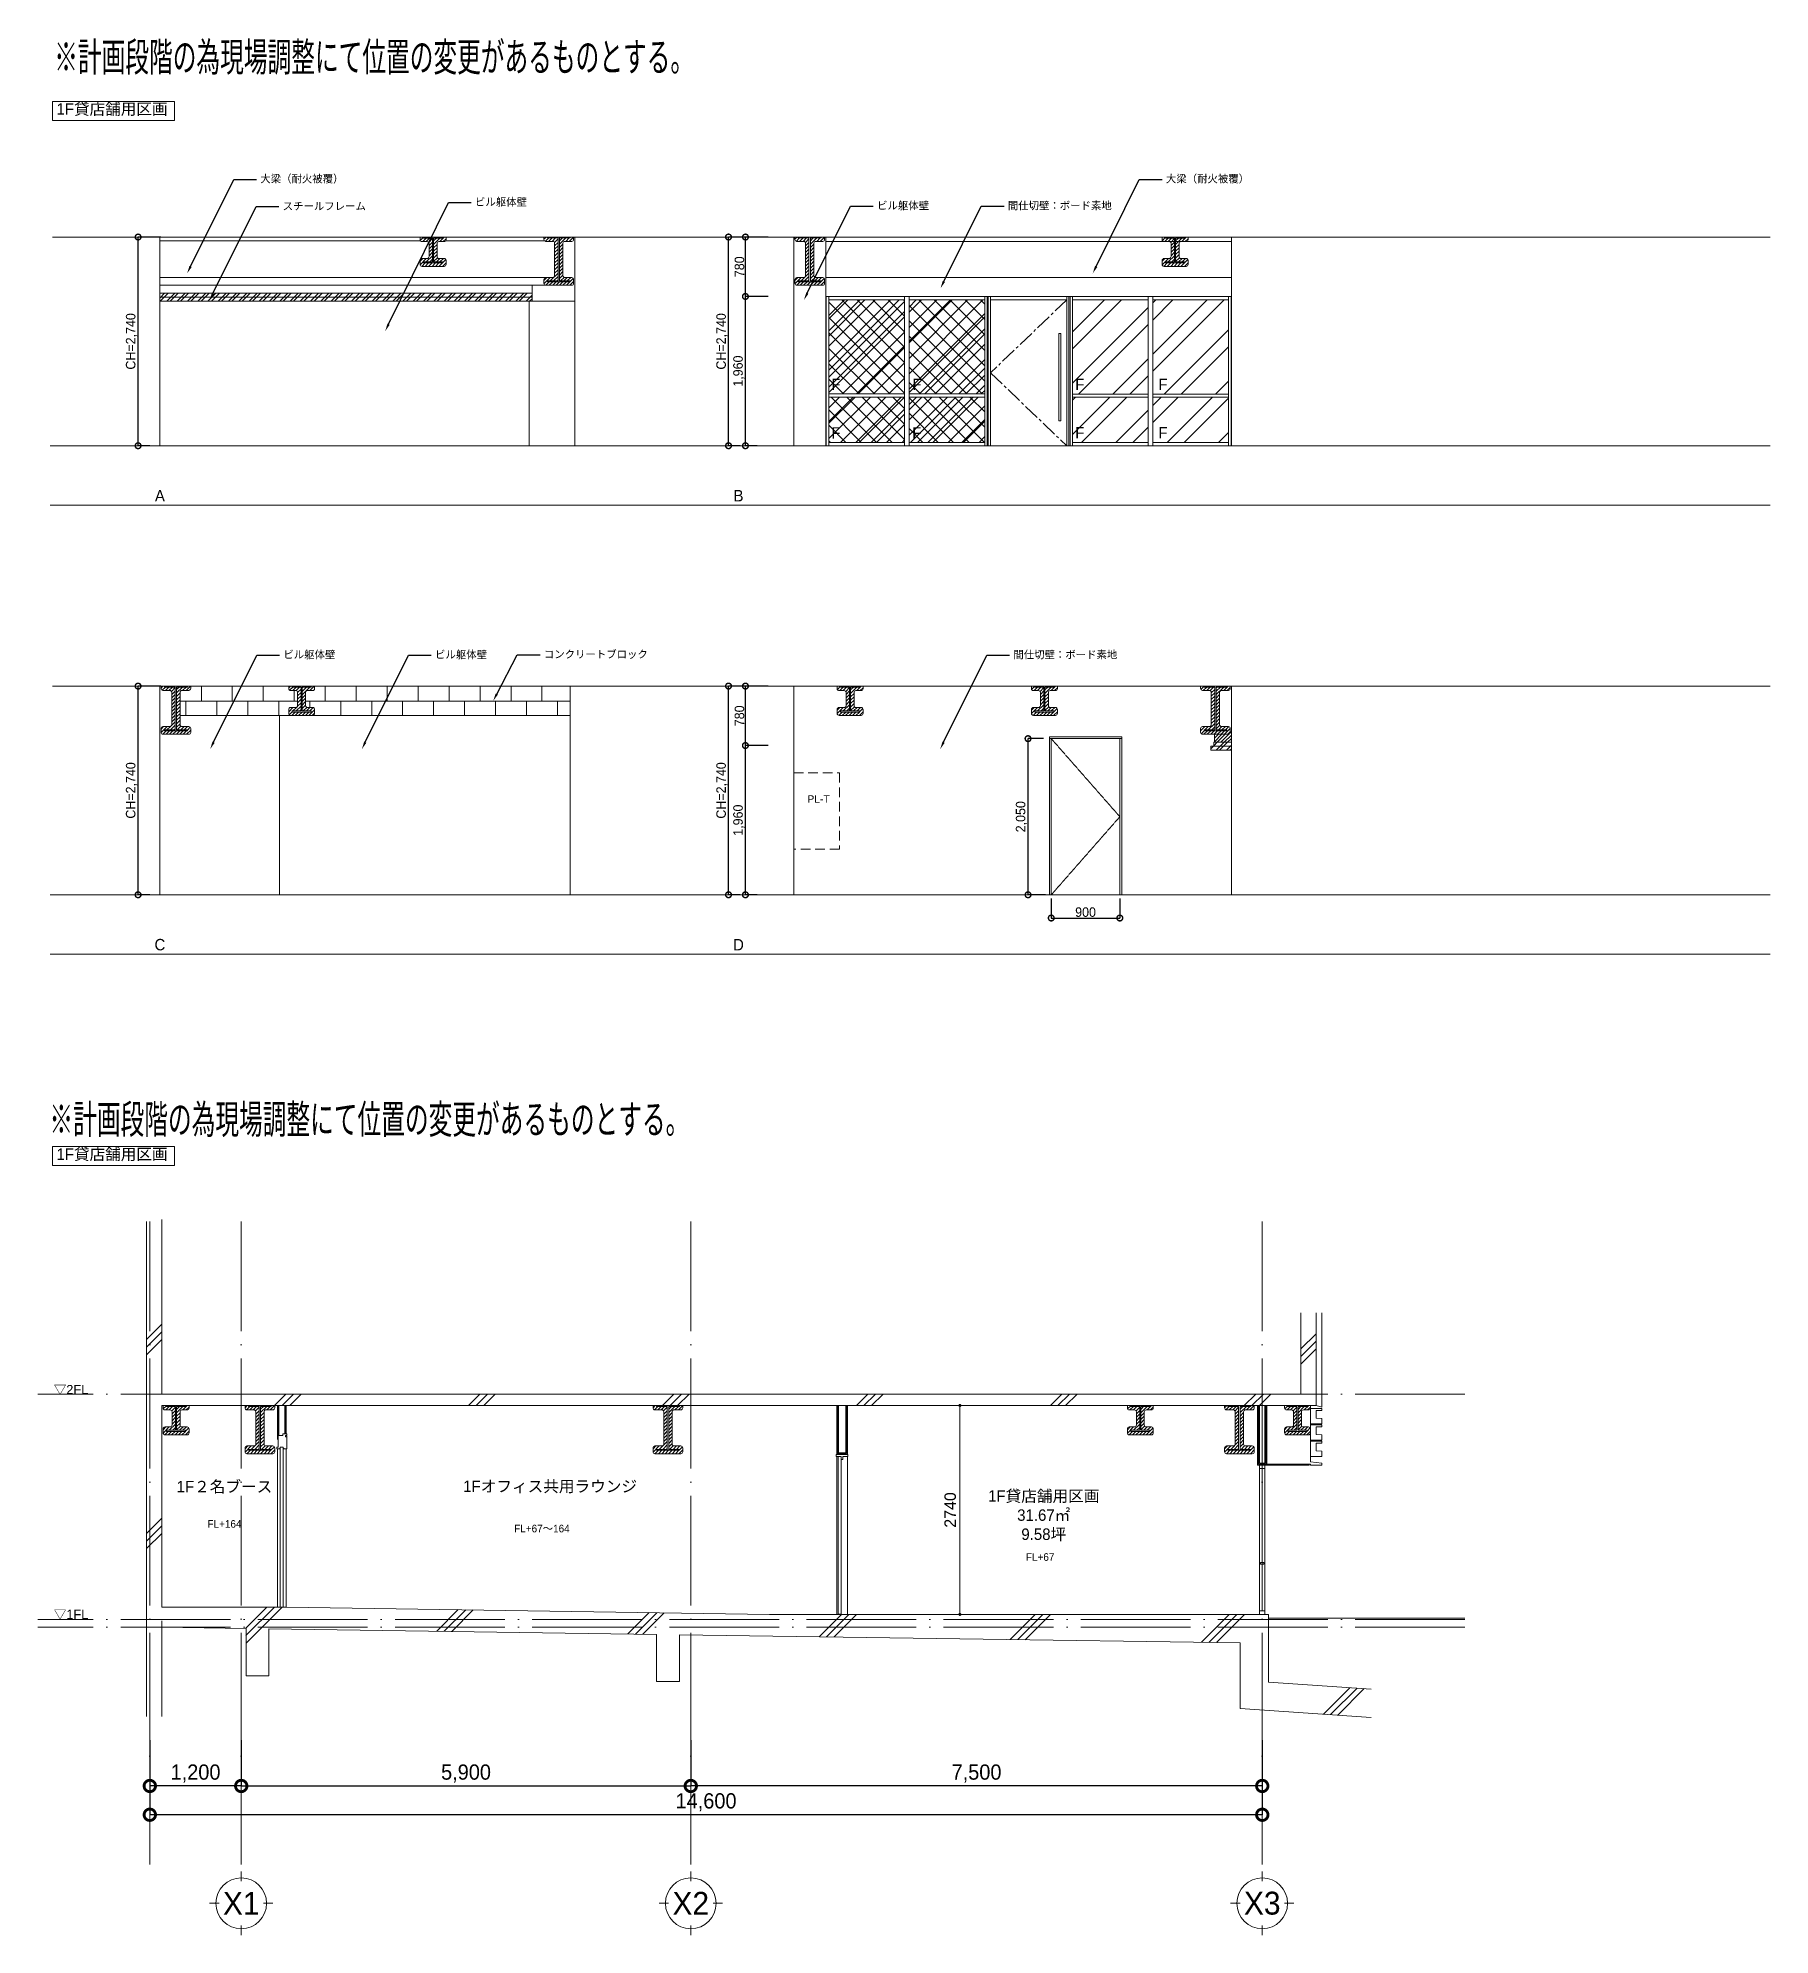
# Model space of a CAD drawing. Header units: millimetres. Extents: x 66582 to 239543, y 3715 to 66615.
# Drawn here: x 97830 to 120562, y 3715 to 28623 of the extents above; entities that cross this region are included whole.
import ezdxf
from ezdxf import colors
from ezdxf.entities.mleader import LeaderData, LeaderLine
from ezdxf.math import Vec2, Vec3

# ---------------------------------------------------------------- set-up
doc = ezdxf.new("R2010")
doc.units = ezdxf.units.MM
for name, pattern in [('ACAD_ISO04W100', [30, 24, -3, 0, -3]), ('CENTER', [10.6, 7, -1.2, 1.2, -1.2]), ('DASHED2', [9.525, 6.35, -3.175])]:
    doc.linetypes.add(name, pattern=pattern)
doc.layers.get('Defpoints').update_dxf_attribs({"color": 252})
for name, color, linetype, lineweight in [('1-0通芯', 2, 'ACAD_ISO04W100', 5), ('1-19 ハッチ', 7, 'Continuous', 5), ('1-21 寸法', 3, 'Continuous', 13), ('2-4 床伏図', 255, 'Continuous', 13), ('2-5 展開図', 2, 'Continuous', 13), ('2-9 室名', 150, 'Continuous', 13)]:
    doc.layers.add(name, color=color, linetype=linetype, lineweight=lineweight)
doc.layers.add('layer0', color=7, linetype='Continuous')
doc.styles.add('MS Gothic', font='MS Gothic.ttf', dxfattribs={"height": 1})
doc.styles.add('MSPゴシック', font='MS PGothic.ttf')
doc.styles.get("Standard").update_dxf_attribs({"font": 'arial.ttf'})
doc.dimstyles.new('tomoru', dxfattribs={"dimtxt": 180, "dimasz": 40, "dimexe": 0, "dimexo": 0, "dimgap": 50, "dimtad": 1, "dimdec": 1, "dimdsep": 46, "dimtxsty": 'Standard', "dimblk": 'DOT', "dimcen": 1, "dimclrd": 256, "dimclre": 256, "dimclrt": 256, "dimadec": 0, "dimazin": 0, "dimtfac": 1, "dimtdec": 1, "dimtix": 1, "dimtmove": 0, "dimatfit": 3, "dimldrblk": 'DOT', "dimfxl": 1, "dimlwd": -1, "dimlwe": -1, "dimarcsym": 0})
doc.dimstyles.new('YS100S', dxfattribs={"dimscale": 100, "dimtxt": 2.5, "dimasz": 3, "dimexe": 0, "dimexo": 0.5, "dimgap": 0.5, "dimtad": 1, "dimdsep": 46, "dimlunit": 6, "dimtxsty": 'MSPゴシック', "dimblk": 'DOTSMALL', "dimcen": 3, "dimclrd": 140, "dimclre": 8, "dimclrt": 256, "dimaunit": 1, "dimazin": 0, "dimtfac": 1, "dimtmove": 2, "dimatfit": 3, "dimldrblk": 'DOTSMALL', "dimfxl": 6, "dimfxlon": 1, "dimtolj": 1, "dimtzin": 0, "dimarcsym": 0})
doc.dimstyles.new('YS50S', dxfattribs={"dimscale": 50, "dimtxt": 2.5, "dimasz": 3, "dimexe": 0, "dimexo": 1, "dimgap": 0.3, "dimtad": 1, "dimdec": 3, "dimdsep": 46, "dimlunit": 6, "dimtxsty": 'MSPゴシック', "dimblk": 'DOTSMALL', "dimcen": -3, "dimclrd": 140, "dimclre": 8, "dimclrt": 256, "dimaunit": 1, "dimazin": 0, "dimtfac": 1, "dimtdec": 3, "dimtmove": 2, "dimatfit": 3, "dimldrblk": 'DOTSMALL', "dimfxl": 6, "dimfxlon": 1, "dimtolj": 1, "dimtzin": 0, "dimarcsym": 0})

msp = doc.modelspace()

# ---------------------------------------------------------------- texts
at = {"layer": '2-5 展開図', "transparency": 33554687, "char_height": 150, "line_spacing_factor": 0.999868, "style": 'MSPゴシック'}
for s, width, insert, attachment_point in [('1F貸店舗用区画', 2539.81287, (98073.975, 27765.5124), 1), ('F', 240.815821, (108301.721, 24074.8072), 5), ('F', 240.815821, (109366.5721, 24074.8072), 5), ('F', 240.815821, (111503.7418, 24074.8072), 5), ('F', 240.815821, (112593.878, 24074.8072), 5), ('F', 240.815821, (108301.721, 23437.3072), 5), ('F', 240.815821, (109364.221, 23437.3072), 5), ('F', 240.815821, (111503.7418, 23440.1773), 5), ('F', 240.815821, (112593.878, 23440.1773), 5), ('A', 240.815821, (99430.5853, 22613.0563), 5), ('B', 240.815821, (107023.8993, 22613.0563), 5), ('C', 240.815821, (99430.5853, 16717.4214), 5), ('D', 240.815821, (107023.8993, 16717.4214), 5), ('1F貸店舗用区画', 2539.81287, (98073.975, 14042.7902), 1)]:
    msp.add_mtext_dynamic_manual_height_columns(s, width=width, gutter_width=487.1287, heights=[0], dxfattribs=dict(at, insert=insert, attachment_point=attachment_point))
at = {"layer": '2-5 展開図', "linetype": 'DASHED2', "ltscale": 20, "insert": (107927.7111, 18679.9653), "char_height": 97.42573, "attachment_point": 1}
msp.add_mtext_dynamic_manual_height_columns('PL-T', width=418.335359, gutter_width=487.1287, heights=[0], dxfattribs=at)
at = {"layer": '2-5 展開図', "char_height": 120, "attachment_point": 1}
for s, insert in [('{\\fMS PGothic|b0|i0|c128|p50;▽}2FL', (98038.405, 10937.1519)), ('{\\fMS PGothic|b0|i0|c128|p50;▽}1FL', (98038.405, 7986.0323))]:
    msp.add_mtext_dynamic_manual_height_columns(s, width=646.633856, gutter_width=487.1287, heights=[0], dxfattribs=dict(at, insert=insert))
at = {"layer": '2-9 室名', "ltscale": 80, "style": 'MSPゴシック'}
for s, insert, char_height, attachment_point, line_spacing_factor in [('1F２名ブース', (100277.8191, 9677.6666), 150.48177, 2, 0.999868), ('1Fオフィス共用ラウンジ', (104551.616, 9681.6836), 150.481771, 2, 0.999868), ('1F貸店舗用区画\\P31.67㎡\\P9.58坪', (111030.514, 9554.5119), 150.48177, 2, 0.999868), ('X1', (100497.7944, 4131.2259), 300, 5, 0.25), ('X2', (106397.7944, 4131.2259), 300, 5, 0.25), ('X3', (113897.7944, 4131.2259), 300, 5, 0.25)]:
    msp.add_mtext(s, dxfattribs=dict(at, insert=insert, char_height=char_height, attachment_point=attachment_point, line_spacing_factor=line_spacing_factor))
at = {"layer": '2-9 室名', "color": 7, "ltscale": 80, "char_height": 100, "attachment_point": 2, "line_spacing_factor": 0.999868, "style": 'MSPゴシック'}
for s, insert in [('FL+164', (100277.8191, 9162.4531)), ('FL+67～164', (104444.34, 9102.1657)), ('FL+67', (110983.006, 8728.2105))]:
    msp.add_mtext(s, dxfattribs=dict(at, insert=insert))
at = {"layer": 'layer0', "color": 12, "linetype": 'Continuous', "true_color": 0xbf0000, "style": 'MS Gothic', "width": 0.599053}
for p in [(98043.5065, 28184.031), (97980.8354, 14236.4029)]:
    msp.add_text('※計画段階の為現場調整にて位置の変更があるものとする。', height=380.64439, dxfattribs=at).set_placement(p)

# ---------------------------------------------------------------- blocks, each defined once
blk = doc.blocks.new('_DotSmall')
at = {"color": 0, "linetype": 'ByBlock', "const_width": 0.5}
blk.add_lwpolyline([(-0.0625, 0, 1), (0.0625, 0, 1)], format="xyb", close=True, dxfattribs=at)
blk = doc.blocks.new('*D59')
at = {"layer": '2-5 展開図', "color": 8, "lineweight": -2, "transparency": 16777216}
for p, q in [((107193, 26009), (106893, 26009)), ((107047, 23269), (106893, 23269))]:
    blk.add_line(p, q, dxfattribs=at)
at = {"layer": '2-5 展開図', "lineweight": -2, "transparency": 16777216}
blk.add_line((106893, 23269), (106893, 26009), dxfattribs=at)
at = {"layer": 'Defpoints', "color": 0, "transparency": 16777216}
for p in [(106893, 26009), (107477, 26009), (107097, 23269)]:
    blk.add_point(p, dxfattribs=at)
at = {"layer": '2-5 展開図', "lineweight": -2, "transparency": 16777216, "xscale": 150, "yscale": 150, "zscale": 150}
for p, rotation in [((106893, 26009), 90), ((106893, 23269), 270)]:
    blk.add_blockref('_DotSmall', p, dxfattribs=dict(at, rotation=rotation))
at = {"layer": '2-5 展開図', "transparency": 16777216, "insert": (106807, 24639), "char_height": 125, "attachment_point": 5, "rotation": 90, "style": 'MSPゴシック'}
blk.add_mtext('\\A1;CH=2,740', dxfattribs=at)
blk = doc.blocks.new('*D60')
at = {"layer": '2-5 展開図', "color": 8, "lineweight": -2, "transparency": 16777216}
for p, q in [((107415, 25229), (107115, 25229)), ((107269, 23269), (107115, 23269))]:
    blk.add_line(p, q, dxfattribs=at)
at = {"layer": '2-5 展開図', "lineweight": -2, "transparency": 16777216}
blk.add_line((107115, 23269), (107115, 25229), dxfattribs=at)
at = {"layer": 'Defpoints', "color": 0, "transparency": 16777216}
for p in [(107115, 25229), (107699, 25229), (107319, 23269)]:
    blk.add_point(p, dxfattribs=at)
at = {"layer": '2-5 展開図', "lineweight": -2, "transparency": 16777216, "xscale": 150, "yscale": 150, "zscale": 150}
for p, rotation in [((107115, 25229), 90), ((107115, 23269), 270)]:
    blk.add_blockref('_DotSmall', p, dxfattribs=dict(at, rotation=rotation))
at = {"layer": '2-5 展開図', "transparency": 16777216, "insert": (107029, 24249), "char_height": 125, "attachment_point": 5, "rotation": 90, "style": 'MSPゴシック'}
blk.add_mtext('\\A1;1,960', dxfattribs=at)
blk = doc.blocks.new('*D61')
at = {"layer": '2-5 展開図', "color": 8, "lineweight": -2, "transparency": 16777216}
for p, q in [((107415, 26009), (107115, 26009)), ((107269, 25229), (107115, 25229))]:
    blk.add_line(p, q, dxfattribs=at)
at = {"layer": '2-5 展開図', "lineweight": -2, "transparency": 16777216}
blk.add_line((107115, 25229), (107115, 26009), dxfattribs=at)
at = {"layer": 'Defpoints', "color": 0, "transparency": 16777216}
for p in [(107115, 26009), (107699, 26009), (107319, 25229)]:
    blk.add_point(p, dxfattribs=at)
at = {"layer": '2-5 展開図', "lineweight": -2, "transparency": 16777216, "xscale": 150, "yscale": 150, "zscale": 150}
for p, rotation in [((107115, 26009), 90), ((107115, 25229), 270)]:
    blk.add_blockref('_DotSmall', p, dxfattribs=dict(at, rotation=rotation))
at = {"layer": '2-5 展開図', "transparency": 16777216, "insert": (107037, 25619), "char_height": 125, "attachment_point": 5, "rotation": 90, "style": 'MSPゴシック'}
blk.add_mtext('\\A1;780', dxfattribs=at)
blk = doc.blocks.new('*D62')
at = {"layer": '2-5 展開図', "color": 8, "lineweight": -2, "transparency": 16777216}
for p, q in [((99444, 26009), (99144, 26009)), ((99299, 23269), (99144, 23269))]:
    blk.add_line(p, q, dxfattribs=at)
at = {"layer": '2-5 展開図', "lineweight": -2, "transparency": 16777216}
blk.add_line((99144, 23269), (99144, 26009), dxfattribs=at)
at = {"layer": 'Defpoints', "color": 0, "transparency": 16777216}
for p in [(99144, 26009), (99728, 26009), (99349, 23269)]:
    blk.add_point(p, dxfattribs=at)
at = {"layer": '2-5 展開図', "lineweight": -2, "transparency": 16777216, "xscale": 150, "yscale": 150, "zscale": 150}
for p, rotation in [((99144, 26009), 90), ((99144, 23269), 270)]:
    blk.add_blockref('_DotSmall', p, dxfattribs=dict(at, rotation=rotation))
at = {"layer": '2-5 展開図', "transparency": 16777216, "insert": (99058, 24639), "char_height": 125, "attachment_point": 5, "rotation": 90, "style": 'MSPゴシック'}
blk.add_mtext('\\A1;CH=2,740', dxfattribs=at)
blk = doc.blocks.new('*D64')
at = {"layer": '2-5 展開図', "color": 8, "lineweight": -2, "transparency": 16777216}
for p, q in [((107193, 20113), (106893, 20113)), ((107047, 17373), (106893, 17373))]:
    blk.add_line(p, q, dxfattribs=at)
at = {"layer": '2-5 展開図', "lineweight": -2, "transparency": 16777216}
blk.add_line((106893, 17373), (106893, 20113), dxfattribs=at)
at = {"layer": 'Defpoints', "color": 0, "transparency": 16777216}
for p in [(106893, 20113), (107477, 20113), (107097, 17373)]:
    blk.add_point(p, dxfattribs=at)
at = {"layer": '2-5 展開図', "lineweight": -2, "transparency": 16777216, "xscale": 150, "yscale": 150, "zscale": 150}
for p, rotation in [((106893, 20113), 90), ((106893, 17373), 270)]:
    blk.add_blockref('_DotSmall', p, dxfattribs=dict(at, rotation=rotation))
at = {"layer": '2-5 展開図', "transparency": 16777216, "insert": (106807, 18743), "char_height": 125, "attachment_point": 5, "rotation": 90, "style": 'MSPゴシック'}
blk.add_mtext('\\A1;CH=2,740', dxfattribs=at)
blk = doc.blocks.new('*D65')
at = {"layer": '2-5 展開図', "color": 8, "lineweight": -2, "transparency": 16777216}
for p, q in [((107415, 19333), (107115, 19333)), ((107269, 17373), (107115, 17373))]:
    blk.add_line(p, q, dxfattribs=at)
at = {"layer": '2-5 展開図', "lineweight": -2, "transparency": 16777216}
blk.add_line((107115, 17373), (107115, 19333), dxfattribs=at)
at = {"layer": 'Defpoints', "color": 0, "transparency": 16777216}
for p in [(107115, 19333), (107699, 19333), (107319, 17373)]:
    blk.add_point(p, dxfattribs=at)
at = {"layer": '2-5 展開図', "lineweight": -2, "transparency": 16777216, "xscale": 150, "yscale": 150, "zscale": 150}
for p, rotation in [((107115, 19333), 90), ((107115, 17373), 270)]:
    blk.add_blockref('_DotSmall', p, dxfattribs=dict(at, rotation=rotation))
at = {"layer": '2-5 展開図', "transparency": 16777216, "insert": (107029, 18353), "char_height": 125, "attachment_point": 5, "rotation": 90, "style": 'MSPゴシック'}
blk.add_mtext('\\A1;1,960', dxfattribs=at)
blk = doc.blocks.new('*D66')
at = {"layer": '2-5 展開図', "color": 8, "lineweight": -2, "transparency": 16777216}
for p, q in [((107415, 20113), (107115, 20113)), ((107269, 19333), (107115, 19333))]:
    blk.add_line(p, q, dxfattribs=at)
at = {"layer": '2-5 展開図', "lineweight": -2, "transparency": 16777216}
blk.add_line((107115, 19333), (107115, 20113), dxfattribs=at)
at = {"layer": 'Defpoints', "color": 0, "transparency": 16777216}
for p in [(107115, 20113), (107699, 20113), (107319, 19333)]:
    blk.add_point(p, dxfattribs=at)
at = {"layer": '2-5 展開図', "lineweight": -2, "transparency": 16777216, "xscale": 150, "yscale": 150, "zscale": 150}
for p, rotation in [((107115, 20113), 90), ((107115, 19333), 270)]:
    blk.add_blockref('_DotSmall', p, dxfattribs=dict(at, rotation=rotation))
at = {"layer": '2-5 展開図', "transparency": 16777216, "insert": (107037, 19723), "char_height": 125, "attachment_point": 5, "rotation": 90, "style": 'MSPゴシック'}
blk.add_mtext('\\A1;780', dxfattribs=at)
blk = doc.blocks.new('*D63')
at = {"layer": '2-5 展開図', "color": 8, "lineweight": -2, "transparency": 16777216}
for p, q in [((99444, 20113), (99144, 20113)), ((99299, 17373), (99144, 17373))]:
    blk.add_line(p, q, dxfattribs=at)
at = {"layer": '2-5 展開図', "lineweight": -2, "transparency": 16777216}
blk.add_line((99144, 17373), (99144, 20113), dxfattribs=at)
at = {"layer": 'Defpoints', "color": 0, "transparency": 16777216}
for p in [(99144, 20113), (99728, 20113), (99349, 17373)]:
    blk.add_point(p, dxfattribs=at)
at = {"layer": '2-5 展開図', "lineweight": -2, "transparency": 16777216, "xscale": 150, "yscale": 150, "zscale": 150}
for p, rotation in [((99144, 20113), 90), ((99144, 17373), 270)]:
    blk.add_blockref('_DotSmall', p, dxfattribs=dict(at, rotation=rotation))
at = {"layer": '2-5 展開図', "transparency": 16777216, "insert": (99058, 18743), "char_height": 125, "attachment_point": 5, "rotation": 90, "style": 'MSPゴシック'}
blk.add_mtext('\\A1;CH=2,740', dxfattribs=at)
blk = doc.blocks.new('*D67')
at = {"layer": '2-5 展開図', "color": 8, "lineweight": -2, "transparency": 16777216}
for p, q in [((111029, 19423), (110824, 19423)), ((111054, 17373), (110824, 17373))]:
    blk.add_line(p, q, dxfattribs=at)
at = {"layer": '2-5 展開図', "lineweight": -2, "transparency": 16777216}
blk.add_line((110824, 17373), (110824, 19423), dxfattribs=at)
at = {"layer": 'Defpoints', "color": 0, "transparency": 16777216}
for p in [(110824, 19423), (111079, 19423), (111104, 17373)]:
    blk.add_point(p, dxfattribs=at)
at = {"layer": '2-5 展開図', "lineweight": -2, "transparency": 16777216, "xscale": 150, "yscale": 150, "zscale": 150}
for p, rotation in [((110824, 19423), 90), ((110824, 17373), 270)]:
    blk.add_blockref('_DotSmall', p, dxfattribs=dict(at, rotation=rotation))
at = {"layer": '2-5 展開図', "transparency": 16777216, "insert": (110738, 18398), "char_height": 125, "attachment_point": 5, "rotation": 90, "style": 'MSPゴシック'}
blk.add_mtext('\\A1;2,050', dxfattribs=at)
blk = doc.blocks.new('*D68')
at = {"layer": '2-5 展開図', "color": 8, "lineweight": -2, "transparency": 16777216}
for p, q in [((111129, 17323), (111129, 17068)), ((112029, 17323), (112029, 17068))]:
    blk.add_line(p, q, dxfattribs=at)
at = {"layer": '2-5 展開図', "lineweight": -2, "transparency": 16777216}
blk.add_line((111129, 17068), (112029, 17068), dxfattribs=at)
at = {"layer": 'Defpoints', "color": 0, "transparency": 16777216}
for p in [(111129, 17373), (112029, 17373), (112029, 17068)]:
    blk.add_point(p, dxfattribs=at)
at = {"layer": '2-5 展開図', "lineweight": -2, "transparency": 16777216, "xscale": 150, "yscale": 150, "zscale": 150}
for p, rotation in [((111129, 17068), 179.9999999987494), ((112029, 17068), 359.9999999987494)]:
    blk.add_blockref('_DotSmall', p, dxfattribs=dict(at, rotation=rotation))
at = {"layer": '2-5 展開図', "transparency": 16777216, "insert": (111579, 17145), "char_height": 125, "attachment_point": 5, "rotation": 360, "style": 'MSPゴシック'}
blk.add_mtext('\\A1;900', dxfattribs=at)
blk = doc.blocks.new('_DOT')
at = {"color": 0, "linetype": 'ByBlock'}
blk.add_line((-0.5, 0), (-1, 0), dxfattribs=at)
at = {"color": 0, "linetype": 'ByBlock', "const_width": 0.5}
blk.add_lwpolyline([(-0.25, 0, 1), (0.25, 0, 1)], format="xyb", close=True, dxfattribs=at)
blk = doc.blocks.new('*D70')
at = {"layer": '2-5 展開図', "transparency": 16777216}
for p, q in [((110295, 10668), (109930, 10668)), ((109930, 10628), (109930, 7965)), ((110295, 7925), (109930, 7925))]:
    blk.add_line(p, q, dxfattribs=at)
at = {"layer": 'Defpoints', "color": 0, "transparency": 16777216}
for p in [(110295, 10668), (109930, 7925), (110295, 7925)]:
    blk.add_point(p, dxfattribs=at)
at = {"layer": '2-5 展開図', "transparency": 16777216, "xscale": 40, "yscale": 40, "zscale": 40}
for p, rotation in [((109930, 10668), 90), ((109930, 7925), 270)]:
    blk.add_blockref('_DOT', p, dxfattribs=dict(at, rotation=rotation))
at = {"layer": '2-5 展開図', "transparency": 16777216, "insert": (109803, 9296), "char_height": 150, "attachment_point": 5, "rotation": 90}
blk.add_mtext('2740', dxfattribs=at)
blk = doc.blocks.new('*D71')
at = {"layer": '1-21 寸法', "color": 8, "lineweight": -2, "ltscale": 80, "transparency": 16777216}
for p, q in [((99298, 6272), (99298, 5672)), ((100498, 6272), (100498, 5672))]:
    blk.add_line(p, q, dxfattribs=at)
at = {"layer": '1-21 寸法', "lineweight": -2, "ltscale": 80, "transparency": 16777216}
blk.add_line((100498, 5672), (99298, 5672), dxfattribs=at)
at = {"layer": 'Defpoints', "color": 0, "ltscale": 80, "transparency": 16777216}
for p in [(99298, 6656), (100498, 6656), (99298, 5672)]:
    blk.add_point(p, dxfattribs=at)
at = {"layer": '1-21 寸法', "lineweight": -2, "ltscale": 80, "transparency": 16777216, "xscale": 300, "yscale": 300, "zscale": 300, "rotation": 180}
blk.add_blockref('_DotSmall', (99298, 5672), dxfattribs=at)
at = {"layer": '1-21 寸法', "lineweight": -2, "ltscale": 80, "transparency": 16777216, "xscale": 300, "yscale": 300, "zscale": 300}
blk.add_blockref('_DotSmall', (100498, 5672), dxfattribs=at)
at = {"layer": '1-21 寸法', "ltscale": 80, "transparency": 16777216, "insert": (99898, 5836), "char_height": 200, "attachment_point": 5, "style": 'MSPゴシック'}
blk.add_mtext('\\A1;1,200', dxfattribs=at)
blk = doc.blocks.new('*D72')
at = {"layer": '1-21 寸法', "color": 8, "lineweight": -2, "ltscale": 80, "transparency": 16777216}
for p, q in [((100498, 6272), (100498, 5672)), ((106398, 6272), (106398, 5672))]:
    blk.add_line(p, q, dxfattribs=at)
at = {"layer": '1-21 寸法', "lineweight": -2, "ltscale": 80, "transparency": 16777216}
blk.add_line((100498, 5672), (106398, 5672), dxfattribs=at)
at = {"layer": 'Defpoints', "color": 0, "ltscale": 80, "transparency": 16777216}
for p in [(100498, 6656), (106398, 6656), (106398, 5672)]:
    blk.add_point(p, dxfattribs=at)
at = {"layer": '1-21 寸法', "lineweight": -2, "ltscale": 80, "transparency": 16777216, "xscale": 300, "yscale": 300, "zscale": 300, "rotation": 180}
blk.add_blockref('_DotSmall', (100498, 5672), dxfattribs=at)
at = {"layer": '1-21 寸法', "lineweight": -2, "ltscale": 80, "transparency": 16777216, "xscale": 300, "yscale": 300, "zscale": 300}
blk.add_blockref('_DotSmall', (106398, 5672), dxfattribs=at)
at = {"layer": '1-21 寸法', "ltscale": 80, "transparency": 16777216, "insert": (103448, 5836), "char_height": 200, "attachment_point": 5, "style": 'MSPゴシック'}
blk.add_mtext('\\A1;5,900', dxfattribs=at)
blk = doc.blocks.new('*D73')
at = {"layer": '1-21 寸法', "color": 8, "lineweight": -2, "ltscale": 80, "transparency": 16777216}
for p, q in [((106398, 6272), (106398, 5672)), ((113898, 6272), (113898, 5672))]:
    blk.add_line(p, q, dxfattribs=at)
at = {"layer": '1-21 寸法', "lineweight": -2, "ltscale": 80, "transparency": 16777216}
blk.add_line((113898, 5672), (106398, 5672), dxfattribs=at)
at = {"layer": 'Defpoints', "color": 0, "ltscale": 80, "transparency": 16777216}
for p in [(106398, 6656), (113898, 6656), (106398, 5672)]:
    blk.add_point(p, dxfattribs=at)
at = {"layer": '1-21 寸法', "lineweight": -2, "ltscale": 80, "transparency": 16777216, "xscale": 300, "yscale": 300, "zscale": 300, "rotation": 180}
blk.add_blockref('_DotSmall', (106398, 5672), dxfattribs=at)
at = {"layer": '1-21 寸法', "lineweight": -2, "ltscale": 80, "transparency": 16777216, "xscale": 300, "yscale": 300, "zscale": 300}
blk.add_blockref('_DotSmall', (113898, 5672), dxfattribs=at)
at = {"layer": '1-21 寸法', "ltscale": 80, "transparency": 16777216, "insert": (110148, 5836), "char_height": 200, "attachment_point": 5, "style": 'MSPゴシック'}
blk.add_mtext('\\A1;7,500', dxfattribs=at)
blk = doc.blocks.new('*D74')
at = {"layer": '1-21 寸法', "color": 8, "lineweight": -2, "ltscale": 80, "transparency": 16777216}
for p, q in [((99298, 5894), (99298, 5294)), ((113898, 5894), (113898, 5294))]:
    blk.add_line(p, q, dxfattribs=at)
at = {"layer": '1-21 寸法', "lineweight": -2, "ltscale": 80, "transparency": 16777216}
blk.add_line((113898, 5294), (99298, 5294), dxfattribs=at)
at = {"layer": 'Defpoints', "color": 0, "ltscale": 80, "transparency": 16777216}
for p in [(99298, 6977), (113898, 6656), (99298, 5294)]:
    blk.add_point(p, dxfattribs=at)
at = {"layer": '1-21 寸法', "lineweight": -2, "ltscale": 80, "transparency": 16777216, "xscale": 300, "yscale": 300, "zscale": 300, "rotation": 180}
blk.add_blockref('_DotSmall', (99298, 5294), dxfattribs=at)
at = {"layer": '1-21 寸法', "lineweight": -2, "ltscale": 80, "transparency": 16777216, "xscale": 300, "yscale": 300, "zscale": 300}
blk.add_blockref('_DotSmall', (113898, 5294), dxfattribs=at)
at = {"layer": '1-21 寸法', "ltscale": 80, "transparency": 16777216, "insert": (106598, 5458), "char_height": 200, "attachment_point": 5, "style": 'MSPゴシック'}
blk.add_mtext('\\A1;14,600', dxfattribs=at)

# ---------------------------------------------------------------- dimensions: what is measured, and where the dimension line sits
at = {"layer": '1-21 寸法', "ltscale": 80}
for base, p1, p2, picture, middle in [((99297.7944, 5294.4831), (113897.7944, 6656.029), (99297.7944, 6976.9149), '*D74', (106597.7944, 5458.1195)), ((99297.7944, 5672.3026), (100497.7944, 6656.029), (99297.7944, 6656.029), '*D71', (99897.7944, 5835.939)), ((106397.7944, 5672.3026), (100497.7944, 6656.029), (106397.7944, 6656.029), '*D72', (103447.7944, 5835.939)), ((106397.7944, 5672.3026), (113897.7944, 6656.029), (106397.7944, 6656.029), '*D73', (110147.7944, 5835.939))]:
    dim = msp.add_linear_dim(base=base, p1=p1, p2=p2, dimstyle='YS100S', override={"dimtxt": 2, "dimpost": '\\X', "dimclrd": 256}, dxfattribs=at)
    dim.commit()
    dim.dimension.update_dxf_attribs({"geometry": picture, "text_midpoint": middle})
at = {"layer": '2-5 展開図', "transparency": 33554687}
for base, p1, p2, picture, middle in [((99144.4422, 26008.5733), (99348.6481, 23268.5733), (99728.1973, 26008.5733), '*D62', (99058.4194, 24638.5733)), ((106893.247, 26008.5733), (107097.4529, 23268.5733), (107477.0021, 26008.5733), '*D59', (106807.2242, 24638.5733)), ((99144.4422, 20112.9384), (99348.6481, 17372.9384), (99728.1973, 20112.9384), '*D63', (99058.4194, 18742.9384)), ((106893.247, 20112.9384), (107097.4529, 17372.9384), (107477.0021, 20112.9384), '*D64', (106807.2242, 18742.9384))]:
    dim = msp.add_linear_dim(base=base, p1=p1, p2=p2, angle=90, text='CH=<>', dimstyle='YS50S', override={"dimpost": '\\X', "dimtxsty": 'MSPゴシック', "dimclrd": 256, "dimtfill": 0, "dimtfillclr": 0}, dxfattribs=at)
    dim.commit()
    dim.dimension.update_dxf_attribs({"geometry": picture, "text_midpoint": middle})
for base, p1, p2, angle, override, picture, middle in [((107114.875, 26008.5733), (107319.0809, 25228.5733), (107698.6301, 26008.5733), 90, {"dimpost": '\\X', "dimtxsty": 'MSPゴシック', "dimclrd": 256, "dimtfill": 0, "dimtfillclr": 0}, '*D61', (107037.375, 25618.5733)), ((107114.875, 25228.5733), (107319.0809, 23268.5733), (107698.6301, 25228.5733), 90, {"dimpost": '\\X', "dimtxsty": 'MSPゴシック', "dimclrd": 256, "dimtfill": 0, "dimtfillclr": 0}, '*D60', (107028.8522, 24248.5733)), ((107114.875, 20112.9384), (107319.0809, 19332.9384), (107698.6301, 20112.9384), 90, {"dimpost": '\\X', "dimtxsty": 'MSPゴシック', "dimclrd": 256, "dimtfill": 0, "dimtfillclr": 0}, '*D66', (107037.375, 19722.9384)), ((110823.9907, 19422.9384), (111103.9907, 17372.9384), (111078.9907, 19422.9384), 270, {"dimpost": '\\X', "dimclrd": 256}, '*D67', (110737.968, 18397.9384)), ((107114.875, 19332.9384), (107319.0809, 17372.9384), (107698.6301, 19332.9384), 90, {"dimpost": '\\X', "dimtxsty": 'MSPゴシック', "dimclrd": 256, "dimtfill": 0, "dimtfillclr": 0}, '*D65', (107028.8522, 18352.9384)), ((112028.9907, 17067.9384), (111128.9907, 17372.9384), (112028.9907, 17372.9384), 180, {"dimpost": '\\X', "dimclrd": 256}, '*D68', (111578.9907, 17145.4384))]:
    dim = msp.add_linear_dim(base=base, p1=p1, p2=p2, angle=angle, dimstyle='YS50S', override=override, dxfattribs=at)
    dim.commit()
    dim.dimension.update_dxf_attribs({"geometry": picture, "text_midpoint": middle})
at = {"layer": '2-5 展開図'}
dim = msp.add_linear_dim(base=(109930.0087, 7924.6488), p1=(110294.9797, 10667.6488), p2=(110294.9797, 7924.6488), angle=90, text='2740', dimstyle='tomoru', override={"dimtxt": 150}, dxfattribs=at)
dim.commit()
dim.dimension.update_dxf_attribs({"geometry": '*D70', "text_midpoint": (109803.4227, 9296.1488)})

# ---------------------------------------------------------------- hatches: boundary and pattern name
at = {"layer": '1-19 ハッチ', "transparency": 33554661}
h = msp.add_hatch(dxfattribs=at)
h.set_pattern_fill('ANSI31', color=256, scale=10)
h.set_pattern_definition([(45, (18141.305, 75241.78), (-22.45064, 22.45064), [])])
h.paths.add_polyline_path([(103008.3796, 25994.5733), (102890.3796, 25994.5733), (102890.3796, 26008.5733), (102845.3796, 26008.5733), (102845.3796, 25974.5733, 0.4142135624), (102870.3796, 25949.5733), (102938.3796, 25949.5733, -0.4142135624), (102963.3796, 25924.5733), (102963.3796, 25752.5733, -0.4142135624), (102938.3796, 25727.5733), (102870.3796, 25727.5733, 0.4142135624), (102845.3796, 25702.5733), (102845.3796, 25648.5733, 0.4142135624), (102870.3796, 25623.5733), (103160.3796, 25623.5733, 0.4142135624), (103185.3796, 25648.5733), (103185.3796, 25702.5733, 0.4142135624), (103160.3796, 25727.5733), (103092.3796, 25727.5733, -0.4142135624), (103067.3796, 25752.5733), (103067.3796, 25924.5733, -0.4142135624), (103092.3796, 25949.5733), (103160.3796, 25949.5733, 0.4142135624), (103185.3796, 25974.5733), (103185.3796, 26008.5733), (103140.3796, 26008.5733), (103140.3796, 25994.5733), (103022.3796, 25994.5733), (103022.3796, 25682.5733), (103140.3796, 25682.5733), (103140.3796, 25668.5733), (102890.3796, 25668.5733), (102890.3796, 25682.5733), (103008.3796, 25682.5733)])
h = msp.add_hatch(dxfattribs=at)
h.set_pattern_fill('ANSI31', color=256, scale=10)
h.set_pattern_definition([(45, (21458.73, 75426.272), (-22.45064, 22.45064), [])])
h.paths.add_polyline_path([(104745.3796, 25477.5733, -0.4142135624), (104720.3796, 25502.5733), (104720.3796, 25926.5733, -0.4142135624), (104745.3796, 25951.5733), (104835.3796, 25951.5733, 0.4142135624), (104860.3796, 25976.5733), (104860.3796, 26008.5733), (104815.3796, 26008.5733), (104815.3796, 25996.5733), (104675.3796, 25996.5733), (104675.3796, 25432.5733), (104815.3796, 25432.5733), (104815.3796, 25420.5733), (104515.3796, 25420.5733), (104515.3796, 25432.5733), (104655.3796, 25432.5733), (104655.3796, 25996.5733), (104515.3796, 25996.5733), (104470.3796, 26008.5733), (104470.3796, 25976.5733, 0.4142135624), (104495.3796, 25951.5733), (104585.3796, 25951.5733, -0.4142135624), (104610.3796, 25926.5733), (104610.3796, 25502.5733, -0.4142135624), (104585.3796, 25477.5733), (104495.3796, 25477.5733, 0.4142135624), (104470.3796, 25452.5733), (104470.3796, 25400.5733, 0.4142135624), (104495.3796, 25375.5733), (104835.3796, 25375.5733, 0.4142135624), (104860.3796, 25400.5733), (104860.3796, 25452.5733, 0.4142135624), (104835.3796, 25477.5733)])
h = msp.add_hatch(dxfattribs=at)
h.set_pattern_fill('ANSI31', color=256, scale=10)
h.set_pattern_definition([(45, (24752.342, 75426.272), (-22.45064, 22.45064), [])])
h.paths.add_polyline_path([(108038.9907, 25477.5733, -0.4142135624), (108013.9907, 25502.5733), (108013.9907, 25926.5733, -0.4142135624), (108038.9907, 25951.5733), (108128.9907, 25951.5733, 0.4142135624), (108153.9907, 25976.5733), (108153.9907, 26008.5733), (108108.9907, 26008.5733), (108108.9907, 25996.5733), (107968.9907, 25996.5733), (107968.9907, 25432.5733), (108108.9907, 25432.5733), (108108.9907, 25420.5733), (107808.9907, 25420.5733), (107808.9907, 25432.5733), (107948.9907, 25432.5733), (107948.9907, 25996.5733), (107808.9907, 25996.5733), (107808.9907, 26008.5733), (107763.9907, 26008.5733), (107763.9907, 25976.5733, 0.4142135624), (107788.9907, 25951.5733), (107878.9907, 25951.5733, -0.4142135624), (107903.9907, 25926.5733), (107903.9907, 25502.5733, -0.4142135624), (107878.9907, 25477.5733), (107788.9907, 25477.5733, 0.4142135624), (107763.9907, 25452.5733), (107763.9907, 25400.5733, 0.4142135624), (107788.9907, 25375.5733), (108128.9907, 25375.5733, 0.4142135624), (108153.9907, 25400.5733), (108153.9907, 25452.5733, 0.4142135624), (108128.9907, 25477.5733)])
h = msp.add_hatch(dxfattribs=at)
h.set_pattern_fill('ANSI31', color=256, scale=10)
h.set_pattern_definition([(45, (27879.916, 75241.78), (-22.45064, 22.45064), [])])
h.paths.add_polyline_path([(112746.9907, 25994.5733), (112628.9907, 25994.5733), (112628.9907, 26008.5733), (112583.9907, 26008.5733), (112583.9907, 25974.5733, 0.4142135624), (112608.9907, 25949.5733), (112676.9907, 25949.5733, -0.4142135624), (112701.9907, 25924.5733), (112701.9907, 25752.5733, -0.4142135624), (112676.9907, 25727.5733), (112608.9907, 25727.5733, 0.4142135624), (112583.9907, 25702.5733), (112583.9907, 25648.5733, 0.4142135624), (112608.9907, 25623.5733), (112898.9907, 25623.5733, 0.4142135624), (112923.9907, 25648.5733), (112923.9907, 25702.5733, 0.4142135624), (112898.9907, 25727.5733), (112830.9907, 25727.5733, -0.4142135624), (112805.9907, 25752.5733), (112805.9907, 25924.5733, -0.4142135624), (112830.9907, 25949.5733), (112898.9907, 25949.5733, 0.4142135624), (112923.9907, 25974.5733), (112923.9907, 26008.5733), (112878.9907, 26008.5733), (112878.9907, 25994.5733), (112760.9907, 25994.5733), (112760.9907, 25682.5733), (112878.9907, 25682.5733), (112878.9907, 25668.5733), (112628.9907, 25668.5733), (112628.9907, 25682.5733), (112746.9907, 25682.5733)])
h = msp.add_hatch(dxfattribs=at)
h.set_pattern_fill('ANSI32', color=256, scale=10)
h.paths.add_polyline_path([(104315.3796, 25270.5733), (99430.3796, 25270.5733), (99430.3796, 25220.5733), (104315.3796, 25220.5733)])
h.paths.add_polyline_path([(104315.3796, 25220.5733), (99430.3796, 25220.5733), (99430.3796, 25165.5733), (104315.3796, 25165.5733)])
h = msp.add_hatch(dxfattribs=at)
h.set_pattern_fill('ANSI31', color=256, scale=10)
h.set_pattern_definition([(45, (21458.73, 69530.637), (-22.45064, 22.45064), [])])
h.paths.add_polyline_path([(99470.3796, 19581.9384, 0.4142135624), (99445.3796, 19556.9384), (99445.3796, 19504.9384, 0.4142135624), (99470.3796, 19479.9384), (99810.3796, 19479.9384, 0.4142135624), (99835.3796, 19504.9384), (99835.3796, 19556.9384, 0.4142135624), (99810.3796, 19581.9384), (99720.3796, 19581.9384, -0.4142135624), (99695.3796, 19606.9384), (99695.3796, 20030.9384, -0.4142135624), (99720.3796, 20055.9384), (99810.3796, 20055.9384, 0.4142135624), (99835.3796, 20080.9384), (99835.3796, 20112.9384), (99790.3796, 20112.9384), (99790.3796, 20100.9384), (99650.3796, 20100.9384), (99650.3796, 19536.9384), (99790.3796, 19536.9384), (99790.3796, 19524.9384), (99490.3796, 19524.9384), (99490.3796, 19536.9384), (99630.3796, 19536.9384), (99630.3796, 20100.9384), (99490.3796, 20100.9384), (99490.3796, 20112.9384), (99445.3796, 20112.9384), (99445.3796, 20080.9384, 0.4142135624), (99470.3796, 20055.9384), (99560.3796, 20055.9384, -0.4142135624), (99585.3796, 20030.9384), (99585.3796, 19606.9384, -0.4142135624), (99560.3796, 19581.9384)])
h = msp.add_hatch(dxfattribs=at)
h.set_pattern_fill('ANSI31', color=256, scale=10)
h.set_pattern_definition([(45, (18141.305, 69346.145), (-22.45064, 22.45064), [])])
h.paths.add_polyline_path([(101297.3796, 19786.9384), (101415.3796, 19786.9384), (101415.3796, 19772.9384), (101165.3796, 19772.9384), (101165.3796, 19786.9384), (101283.3796, 19786.9384), (101283.3796, 20098.9384), (101165.3796, 20098.9384), (101165.3796, 20112.9384), (101120.3796, 20112.9384), (101120.3796, 20078.9384, 0.4142135624), (101145.3796, 20053.9384), (101213.3796, 20053.9384, -0.4142135624), (101238.3796, 20028.9384), (101238.3796, 19856.9384, -0.4142135624), (101213.3796, 19831.9384), (101145.3796, 19831.9384, 0.4142135624), (101120.3796, 19806.9384), (101120.3796, 19752.9384, 0.4142135624), (101145.3796, 19727.9384), (101435.3796, 19727.9384, 0.4142135624), (101460.3796, 19752.9384), (101460.3796, 19806.9384, 0.4142135624), (101435.3796, 19831.9384), (101367.3796, 19831.9384, -0.4142135624), (101342.3796, 19856.9384), (101342.3796, 20028.9384, -0.4142135624), (101367.3796, 20053.9384), (101435.3796, 20053.9384, 0.4142135624), (101460.3796, 20078.9384), (101460.3796, 20112.9384), (101415.3796, 20112.9384), (101415.3796, 20098.9384), (101297.3796, 20098.9384)])
h = msp.add_hatch(dxfattribs=at)
h.set_pattern_fill('ANSI31', color=256, scale=10)
h.set_pattern_definition([(45, (27879.916, 69346.145), (-22.45064, 22.45064), [])])
h.paths.add_polyline_path([(108495.9907, 19786.9384), (108613.9907, 19786.9384), (108613.9907, 19772.9384), (108363.9907, 19772.9384), (108363.9907, 19786.9384), (108481.9907, 19786.9384), (108481.9907, 20098.9384), (108363.9907, 20098.9384), (108363.9907, 20112.9384), (108318.9907, 20112.9384), (108318.9907, 20078.9384, 0.4142135624), (108343.9907, 20053.9384), (108411.9907, 20053.9384, -0.4142135624), (108436.9907, 20028.9384), (108436.9907, 19856.9384, -0.4142135624), (108411.9907, 19831.9384), (108343.9907, 19831.9384, 0.4142135624), (108318.9907, 19806.9384), (108318.9907, 19752.9384, 0.4142135624), (108343.9907, 19727.9384), (108633.9907, 19727.9384, 0.4142135624), (108658.9907, 19752.9384), (108658.9907, 19806.9384, 0.4142135624), (108633.9907, 19831.9384), (108565.9907, 19831.9384, -0.4142135624), (108540.9907, 19856.9384), (108540.9907, 20028.9384, -0.4142135624), (108565.9907, 20053.9384), (108633.9907, 20053.9384, 0.4142135624), (108658.9907, 20078.9384), (108658.9907, 20112.9384), (108613.9907, 20112.9384), (108613.9907, 20098.9384), (108495.9907, 20098.9384)])
h = msp.add_hatch(dxfattribs=at)
h.set_pattern_fill('ANSI31', color=256, scale=10)
h.set_pattern_definition([(45, (30429.916, 69346.145), (-22.45064, 22.45064), [])])
h.paths.add_polyline_path([(111045.9907, 19786.9384), (111163.9907, 19786.9384), (111163.9907, 19772.9384), (110913.9907, 19772.9384), (110913.9907, 19786.9384), (111031.9907, 19786.9384), (111031.9907, 20098.9384), (110913.9907, 20098.9384), (110913.9907, 20112.9384), (110868.9907, 20112.9384), (110868.9907, 20078.9384, 0.4142135624), (110893.9907, 20053.9384), (110961.9907, 20053.9384, -0.4142135624), (110986.9907, 20028.9384), (110986.9907, 19856.9384, -0.4142135624), (110961.9907, 19831.9384), (110893.9907, 19831.9384, 0.4142135624), (110868.9907, 19806.9384), (110868.9907, 19752.9384, 0.4142135624), (110893.9907, 19727.9384), (111183.9907, 19727.9384, 0.4142135624), (111208.9907, 19752.9384), (111208.9907, 19806.9384, 0.4142135624), (111183.9907, 19831.9384), (111115.9907, 19831.9384, -0.4142135624), (111090.9907, 19856.9384), (111090.9907, 20028.9384, -0.4142135624), (111115.9907, 20053.9384), (111183.9907, 20053.9384, 0.4142135624), (111208.9907, 20078.9384), (111208.9907, 20112.9384), (111163.9907, 20112.9384), (111163.9907, 20098.9384), (111045.9907, 20098.9384)])
h = msp.add_hatch(dxfattribs=at)
h.set_pattern_fill('ANSI31', color=256, scale=10)
h.set_pattern_definition([(45, (24752.342, 69530.637), (-22.45064, 22.45064), [])])
h.paths.add_polyline_path([(113113.9907, 19581.9384, 0.4142135624), (113088.9907, 19556.9384), (113088.9907, 19504.9384, 0.4142135624), (113113.9907, 19479.9384), (113453.9907, 19479.9384, 0.4142135624), (113478.9907, 19504.9384), (113478.9907, 19556.9384, 0.4142135624), (113453.9907, 19581.9384), (113363.9907, 19581.9384, -0.4142135624), (113338.9907, 19606.9384), (113338.9907, 20030.9384, -0.4142135624), (113363.9907, 20055.9384), (113453.9907, 20055.9384, 0.4142135624), (113478.9907, 20080.9384), (113478.9907, 20112.9384), (113433.9907, 20112.9384), (113433.9907, 20100.9384), (113293.9907, 20100.9384), (113293.9907, 19536.9384), (113433.9907, 19536.9384), (113433.9907, 19524.9384), (113133.9907, 19524.9384), (113133.9907, 19536.9384), (113273.9907, 19536.9384), (113273.9907, 20100.9384), (113133.9907, 20100.9384), (113133.9907, 20112.9384), (113088.9907, 20112.9384), (113088.9907, 20080.9384, 0.4142135624), (113113.9907, 20055.9384), (113203.9907, 20055.9384, -0.4142135624), (113228.9907, 20030.9384), (113228.9907, 19606.9384, -0.4142135624), (113203.9907, 19581.9384)])
h = msp.add_hatch(dxfattribs=at)
h.set_pattern_fill('ANSI31', color=256, scale=10)
h.paths.add_polyline_path([(113493.9907, 19530.9384), (113478.9907, 19530.9384), (113478.9907, 19504.9384, -0.4142135624), (113453.9907, 19479.9384), (113271.6684, 19479.9384), (113271.6684, 19374.9384), (113493.9907, 19374.9384)])
h = msp.add_hatch(dxfattribs=at)
h.set_pattern_fill('ANSI32', color=256, scale=10)
h.paths.add_polyline_path([(113493.9907, 19374.9384), (113261.6684, 19374.9384), (113261.6684, 19324.9384), (113493.9907, 19324.9384)])
h.paths.add_polyline_path([(113493.9907, 19324.9384), (113221.6684, 19324.9384), (113221.6684, 19269.9384), (113493.9907, 19269.9384)])
h = msp.add_hatch(dxfattribs=at)
h.set_pattern_fill('ANSI31', color=256, scale=10)
h.set_pattern_definition([(45, (14768.382, 59900.856), (-22.45064, 22.45064), [])])
h.paths.add_polyline_path([(99635.4568, 10653.6488), (99517.4568, 10653.6488), (99517.4568, 10667.6488), (99472.4568, 10667.6488), (99472.4568, 10633.6488, 0.4142135624), (99497.4568, 10608.6488), (99565.4568, 10608.6488, -0.4142135624), (99590.4568, 10583.6488), (99590.4568, 10411.6488, -0.4142135624), (99565.4568, 10386.6488), (99497.4568, 10386.6488, 0.4142135624), (99472.4568, 10361.6488), (99472.4568, 10307.6488, 0.4142135624), (99497.4568, 10282.6488), (99787.4568, 10282.6488, 0.4142135624), (99812.4568, 10307.6488), (99812.4568, 10361.6488, 0.4142135624), (99787.4568, 10386.6488), (99719.4568, 10386.6488, -0.4142135624), (99694.4568, 10411.6488), (99694.4568, 10583.6488, -0.4142135624), (99719.4568, 10608.6488), (99787.4568, 10608.6488, 0.4142135624), (99812.4568, 10633.6488), (99812.4568, 10667.6488), (99767.4568, 10667.6488), (99767.4568, 10653.6488), (99649.4568, 10653.6488), (99649.4568, 10341.6488), (99767.4568, 10341.6488), (99767.4568, 10327.6488), (99517.4568, 10327.6488), (99517.4568, 10341.6488), (99635.4568, 10341.6488)])
h = msp.add_hatch(dxfattribs=at)
h.set_pattern_fill('ANSI31', color=256, scale=10)
h.set_pattern_definition([(45, (17536.146, 60085.348), (-22.45064, 22.45064), [])])
h.paths.add_polyline_path([(100822.7944, 10136.6488, -0.4142135624), (100797.7944, 10161.6488), (100797.7944, 10585.6488, -0.4142135624), (100822.7944, 10610.6488), (100912.7944, 10610.6488, 0.4142135624), (100937.7944, 10635.6488), (100937.7944, 10667.6488), (100892.7944, 10667.6488), (100892.7944, 10655.6488), (100752.7944, 10655.6488), (100752.7944, 10091.6488), (100892.7944, 10091.6488), (100892.7944, 10079.6488), (100592.7944, 10079.6488), (100592.7944, 10091.6488), (100732.7944, 10091.6488), (100732.7944, 10655.6488), (100592.7944, 10655.6488), (100592.7944, 10667.6488), (100547.7944, 10667.6488), (100547.7944, 10635.6488, 0.4142135624), (100572.7944, 10610.6488), (100662.7944, 10610.6488, -0.4142135624), (100687.7944, 10585.6488), (100687.7944, 10161.6488, -0.4142135624), (100662.7944, 10136.6488), (100572.7944, 10136.6488, 0.4142135624), (100547.7944, 10111.6488), (100547.7944, 10059.6488, 0.4142135624), (100572.7944, 10034.6488), (100912.7944, 10034.6488, 0.4142135624), (100937.7944, 10059.6488), (100937.7944, 10111.6488, 0.4142135624), (100912.7944, 10136.6488)])
h = msp.add_hatch(dxfattribs=at)
h.set_pattern_fill('ANSI31', color=256, scale=10)
h.set_pattern_definition([(45, (22891.146, 60085.348), (-22.45064, 22.45064), [])])
h.paths.add_polyline_path([(106177.7944, 10136.6488, -0.4142135624), (106152.7944, 10161.6488), (106152.7944, 10585.6488, -0.4142135624), (106177.7944, 10610.6488), (106267.7944, 10610.6488, 0.4142135624), (106292.7944, 10635.6488), (106292.7944, 10667.6488), (106247.7944, 10667.6488), (106247.7944, 10655.6488), (106107.7944, 10655.6488), (106107.7944, 10091.6488), (106247.7944, 10091.6488), (106247.7944, 10079.6488), (105947.7944, 10079.6488), (105947.7944, 10091.6488), (106087.7944, 10091.6488), (106087.7944, 10655.6488), (105947.7944, 10655.6488), (105947.7944, 10667.6488), (105902.7944, 10667.6488), (105902.7944, 10635.6488, 0.4142135624), (105927.7944, 10610.6488), (106017.7944, 10610.6488, -0.4142135624), (106042.7944, 10585.6488), (106042.7944, 10161.6488, -0.4142135624), (106017.7944, 10136.6488), (105927.7944, 10136.6488, 0.4142135624), (105902.7944, 10111.6488), (105902.7944, 10059.6488, 0.4142135624), (105927.7944, 10034.6488), (106267.7944, 10034.6488, 0.4142135624), (106292.7944, 10059.6488), (106292.7944, 10111.6488, 0.4142135624), (106267.7944, 10136.6488)])
h = msp.add_hatch(dxfattribs=at)
h.set_pattern_fill('ANSI31', color=256, scale=10)
h.set_pattern_definition([(45, (27423.724, 59900.856), (-22.45064, 22.45064), [])])
h.paths.add_polyline_path([(112290.7991, 10653.6488), (112172.7991, 10653.6488), (112172.7991, 10667.6488), (112127.7991, 10667.6488), (112127.7991, 10633.6488, 0.4142135624), (112152.7991, 10608.6488), (112220.7991, 10608.6488, -0.4142135624), (112245.7991, 10583.6488), (112245.7991, 10411.6488, -0.4142135624), (112220.7991, 10386.6488), (112152.7991, 10386.6488, 0.4142135624), (112127.7991, 10361.6488), (112127.7991, 10307.6488, 0.4142135624), (112152.7991, 10282.6488), (112442.7991, 10282.6488, 0.4142135624), (112467.7991, 10307.6488), (112467.7991, 10361.6488, 0.4142135624), (112442.7991, 10386.6488), (112374.7991, 10386.6488, -0.4142135624), (112349.7991, 10411.6488), (112349.7991, 10583.6488, -0.4142135624), (112374.7991, 10608.6488), (112442.7991, 10608.6488, 0.4142135624), (112467.7991, 10633.6488), (112467.7991, 10667.6488), (112422.7991, 10667.6488), (112422.7991, 10653.6488), (112304.7991, 10653.6488), (112304.7991, 10341.6488), (112422.7991, 10341.6488), (112422.7991, 10327.6488), (112172.7991, 10327.6488), (112172.7991, 10341.6488), (112290.7991, 10341.6488)])
h = msp.add_hatch(dxfattribs=at)
h.set_pattern_fill('ANSI31', color=256, scale=10)
h.set_pattern_definition([(45, (30391.146, 60085.348), (-22.45064, 22.45064), [])])
h.paths.add_polyline_path([(113677.7944, 10136.6488, -0.4142135624), (113652.7944, 10161.6488), (113652.7944, 10585.6488, -0.4142135624), (113677.7944, 10610.6488), (113767.7944, 10610.6488, 0.4142135624), (113792.7944, 10635.6488), (113792.7944, 10667.6488), (113747.7944, 10667.6488), (113747.7944, 10655.6488), (113607.7944, 10655.6488), (113607.7944, 10091.6488), (113747.7944, 10091.6488), (113747.7944, 10079.6488), (113447.7944, 10079.6488), (113447.7944, 10091.6488), (113587.7944, 10091.6488), (113587.7944, 10655.6488), (113447.7944, 10655.6488), (113447.7944, 10667.6488), (113402.7944, 10667.6488), (113402.7944, 10635.6488, 0.4142135624), (113427.7944, 10610.6488), (113517.7944, 10610.6488, -0.4142135624), (113542.7944, 10585.6488), (113542.7944, 10161.6488, -0.4142135624), (113517.7944, 10136.6488), (113427.7944, 10136.6488, 0.4142135624), (113402.7944, 10111.6488), (113402.7944, 10059.6488, 0.4142135624), (113427.7944, 10034.6488), (113767.7944, 10034.6488, 0.4142135624), (113792.7944, 10059.6488), (113792.7944, 10111.6488, 0.4142135624), (113767.7944, 10136.6488)])
h = msp.add_hatch(dxfattribs=at)
h.set_pattern_fill('ANSI31', color=256, scale=10)
h.set_pattern_definition([(45, (29486.224, 59900.856), (-22.45064, 22.45064), [])])
h.paths.add_polyline_path([(114353.2991, 10653.6488), (114235.2991, 10653.6488), (114235.2991, 10667.6488), (114190.2991, 10667.6488), (114190.2991, 10633.6488, 0.4142135624), (114215.2991, 10608.6488), (114283.2991, 10608.6488, -0.4142135624), (114308.2991, 10583.6488), (114308.2991, 10411.6488, -0.4142135624), (114283.2991, 10386.6488), (114215.2991, 10386.6488, 0.4142135624), (114190.2991, 10361.6488), (114190.2991, 10307.6488, 0.4142135624), (114215.2991, 10282.6488), (114505.2991, 10282.6488, 0.4142135624), (114530.2991, 10307.6488), (114530.2991, 10361.6488, 0.4142135624), (114505.2991, 10386.6488), (114437.2991, 10386.6488, -0.4142135624), (114412.2991, 10411.6488), (114412.2991, 10583.6488, -0.4142135624), (114437.2991, 10608.6488), (114505.2991, 10608.6488, 0.4142135624), (114530.2991, 10633.6488), (114530.2991, 10667.6488), (114485.2991, 10667.6488), (114485.2991, 10653.6488), (114367.2991, 10653.6488), (114367.2991, 10341.6488), (114485.2991, 10341.6488), (114485.2991, 10327.6488), (114235.2991, 10327.6488), (114235.2991, 10341.6488), (114353.2991, 10341.6488)])
at = {"layer": '2-5 展開図', "true_color": 0x70cfe3, "transparency": 33554687}
h = msp.add_hatch(dxfattribs=at)
h.set_pattern_fill('ANSI32', color=133, scale=50, angle=180, style=0)
h.set_pattern_definition([(225, (-11522.53, -7464.65), (336.7596, -336.7596), []), (225, (-11747.03, -7464.65), (336.7596, -336.7596), [])])
h.paths.add_polyline_path([(109202.7407, 25183.5733), (108208.9907, 25183.5733), (108208.9907, 23948.5733), (109202.7407, 23948.5733)])
h.paths.add_polyline_path([(110256.4907, 25183.5733), (109262.7407, 25183.5733), (109262.7407, 23948.5733), (110256.4907, 23948.5733)])
h.paths.add_polyline_path([(109202.7407, 23908.5733), (108208.9907, 23908.5733), (108208.9907, 23313.5733), (109202.7407, 23313.5733)])
h.paths.add_polyline_path([(110256.4907, 23908.5733), (109262.7407, 23908.5733), (109262.7407, 23313.5733), (110256.4907, 23313.5733)])
h.paths.add_polyline_path([(112400.2407, 25183.5733), (111406.4907, 25183.5733), (111406.4907, 23946.0733), (112400.2407, 23946.0733)])
h.paths.add_polyline_path([(113453.9907, 25183.5733), (112460.2407, 25183.5733), (112460.2407, 23946.0733), (113453.9907, 23946.0733)])
h.paths.add_polyline_path([(112400.2407, 23906.0733), (111406.4907, 23906.0733), (111406.4907, 23313.5733), (112400.2407, 23313.5733)])
h.paths.add_polyline_path([(113453.9907, 23906.0733), (112460.2407, 23906.0733), (112460.2407, 23313.5733), (113453.9907, 23313.5733)])
h.paths.add_polyline_path([(108198.1699, 23931.6254), (108393.3403, 23931.6254), (108393.3403, 24224.8072), (108198.1699, 24224.8072)], flags=9)
h.paths.add_polyline_path([(109263.021, 23931.6254), (109458.1915, 23931.6254), (109458.1915, 24224.8072), (109263.021, 24224.8072)], flags=9)
h.paths.add_polyline_path([(108198.1699, 23294.1254), (108393.3403, 23294.1254), (108393.3403, 23587.3072), (108198.1699, 23587.3072)], flags=9)
h.paths.add_polyline_path([(109260.6699, 23294.1254), (109455.8403, 23294.1254), (109455.8403, 23587.3072), (109260.6699, 23587.3072)], flags=9)
h.paths.add_polyline_path([(111400.1906, 23931.6254), (111595.3611, 23931.6254), (111595.3611, 24224.8072), (111400.1906, 24224.8072)], flags=9)
h.paths.add_polyline_path([(112490.3269, 23931.6254), (112685.4974, 23931.6254), (112685.4974, 24224.8072), (112490.3269, 24224.8072)], flags=9)
h.paths.add_polyline_path([(111400.1906, 23296.9955), (111595.3611, 23296.9955), (111595.3611, 23590.1773), (111400.1906, 23590.1773)], flags=9)
h.paths.add_polyline_path([(112490.3269, 23296.9955), (112685.4974, 23296.9955), (112685.4974, 23590.1773), (112490.3269, 23590.1773)], flags=9)
at = {"layer": '2-5 展開図'}
h = msp.add_hatch(dxfattribs=at)
h.set_pattern_fill('ANSI37', color=256, scale=45, angle=180, style=0)
h.set_pattern_definition([(225, (-11522.53, -7464.65), (101.02788, -101.02788), []), (315, (-11522.53, -7464.65), (101.02788, 101.02788), [])])
h.paths.add_polyline_path([(109202.7407, 25183.5733), (108208.9907, 25183.5733), (108208.9907, 23948.5733), (109202.7407, 23948.5733)])
h.paths.add_polyline_path([(110256.4907, 25183.5733), (109262.7407, 25183.5733), (109262.7407, 23948.5733), (110256.4907, 23948.5733)])
h.paths.add_polyline_path([(109202.7407, 23908.5733), (108208.9907, 23908.5733), (108208.9907, 23313.5733), (109202.7407, 23313.5733)])
h.paths.add_polyline_path([(110256.4907, 23908.5733), (109262.7407, 23908.5733), (109262.7407, 23313.5733), (110256.4907, 23313.5733)])
h.paths.add_polyline_path([(108198.1699, 23931.6254), (108393.3403, 23931.6254), (108393.3403, 24224.8072), (108198.1699, 24224.8072)], flags=9)
h.paths.add_polyline_path([(109263.021, 23931.6254), (109458.1915, 23931.6254), (109458.1915, 24224.8072), (109263.021, 24224.8072)], flags=9)
h.paths.add_polyline_path([(108198.1699, 23294.1254), (108393.3403, 23294.1254), (108393.3403, 23587.3072), (108198.1699, 23587.3072)], flags=9)
h.paths.add_polyline_path([(109260.6699, 23294.1254), (109455.8403, 23294.1254), (109455.8403, 23587.3072), (109260.6699, 23587.3072)], flags=9)
h = msp.add_hatch(dxfattribs=at)
h.set_pattern_fill('AR-B816', color=256)
h.paths.add_polyline_path([(101238.3796, 20028.9384, 0.4142135624), (101213.3796, 20053.9384), (101145.3796, 20053.9384, -0.4142135624), (101120.3796, 20078.9384), (101120.3796, 20112.9384), (99835.3796, 20112.9384), (99835.3796, 20080.9384, -0.4142135624), (99810.3796, 20055.9384), (99720.3796, 20055.9384, 0.4142135624), (99695.3796, 20030.9384), (99695.3796, 19727.9384), (101145.3796, 19727.9384, -0.4142135624), (101120.3796, 19752.9384), (101120.3796, 19806.9384, -0.4142135624), (101145.3796, 19831.9384), (101213.3796, 19831.9384, 0.4142135624), (101238.3796, 19856.9384)])
h.paths.add_polyline_path([(102490.2369, 20112.9384), (101460.3796, 20112.9384), (101460.3796, 20078.9384, -0.4142135624), (101435.3796, 20053.9384), (101367.3796, 20053.9384, 0.4142135624), (101342.3796, 20028.9384), (101342.3796, 19856.9384, 0.4142135624), (101367.3796, 19831.9384), (101435.3796, 19831.9384, -0.4142135624), (101460.3796, 19806.9384), (101460.3796, 19752.9384, -0.4142135624), (101435.3796, 19727.9384), (102299.6634, 19727.9384)])
h.paths.add_polyline_path([(104815.3796, 20112.9384), (102490.2369, 20112.9384), (102299.6634, 19727.9384), (104815.3796, 19727.9384)])
h = msp.add_hatch(dxfattribs=at)
h.set_pattern_fill('JIS_RC_18', color=256, scale=100)
h.set_pattern_definition([(45, (25911.8, 55287.5), (-1272.792, 1272.792), []), (45, (26011.8, 55287.5), (-1272.792, 1272.792), []), (45, (26111.8, 55287.5), (-1272.792, 1272.792), [])])
h.paths.add_polyline_path([(99254.8915, 6705.8229), (99454.8915, 6705.8229), (99454.8915, 7757.6488), (100560.134, 7741.5006), (100561.3205, 7118.3212), (100861.3205, 7118.3212), (100860.134, 7737.1174), (105946.608, 7662.801), (105947.7944, 7044.0048), (106247.7944, 7044.0048), (106246.608, 7658.4178), (113609.1127, 7550.8473), (113610.2991, 6687.153), (115327.2014, 6572.7385), (115327.2014, 6943.5592), (113980.2991, 7033.3168), (113980.2991, 7924.6488), (113942.7991, 7924.6488), (113885.2991, 7924.6488), (107432.7944, 7924.6488), (101087.7991, 8021.6488), (100972.7991, 8021.6488), (99454.8915, 8021.6488), (99454.8915, 10667.6488), (114605.2991, 10667.6488), (114605.2991, 11613.146), (114405.2991, 11613.146), (114405.2991, 10817.6488), (99454.8915, 10817.6488), (99454.8915, 12751.491), (99254.8915, 12751.491)])

# ---------------------------------------------------------------- linework, layer by layer
at = {"layer": '1-0通芯', "ltscale": 60, "transparency": 33554687}
for points in [[(99297.7944, 13082.6205), (99297.7944, 4640.3053)], [(100497.7944, 13082.6205), (100497.7944, 4640.3053)], [(106397.7944, 13082.6205), (106397.7944, 4640.3053)], [(113897.7944, 13082.6205), (113897.7944, 4640.3053)], [(116556.8199, 10817.6488), (97829.9198, 10817.6488)], [(116556.8199, 7857.6488), (97829.9198, 7857.6488)], [(116556.8199, 7757.6488), (97829.9198, 7757.6488)]]:
    msp.add_lwpolyline(points, dxfattribs=at)
at = {"layer": '2-4 床伏図'}
for points in [[(99454.8915, 8021.6488), (100972.7991, 8021.6488)], [(107432.7944, 7924.6488), (113955.2991, 7924.6488)]]:
    msp.add_lwpolyline(points, dxfattribs=at)
at = {"layer": '2-5 展開図', "linetype": 'ACAD_ISO04W100', "ltscale": 0.2, "transparency": 33554687}
for p, q in [((111128.9907, 19422.9384), (112028.9907, 18397.9384)), ((112028.9907, 18397.9384), (111128.9907, 17372.9384))]:
    msp.add_line(p, q, dxfattribs=at)
at = {"layer": '2-5 展開図', "transparency": 33554687}
for points in [[(98021.5748, 27790.5124), (99623.975, 27790.5124), (99623.975, 27540.5124), (98021.5748, 27540.5124)], [(112053.9907, 19447.9384), (112053.9907, 19422.9384), (111103.9907, 19422.9384), (111103.9907, 19447.9384)], [(111103.9907, 17372.9384), (111128.9907, 17372.9384), (111128.9907, 19422.9384), (111103.9907, 19422.9384)], [(111128.9907, 17372.9384), (112028.9907, 17372.9384), (112028.9907, 19422.9384), (111128.9907, 19422.9384)], [(112053.9907, 17372.9384), (112028.9907, 17372.9384), (112028.9907, 19422.9384), (112053.9907, 19422.9384)], [(98021.5748, 14067.7902), (99623.975, 14067.7902), (99623.975, 13817.7902), (98021.5748, 13817.7902)]]:
    msp.add_lwpolyline(points, close=True, dxfattribs=at)
for points in [[(98021.5748, 26008.5733), (120562.3871, 26008.5733)], [(97991.5748, 23268.5733), (120562.3871, 23268.5733)], [(97991.5748, 22487.5745), (120562.3871, 22487.5745)], [(98021.5748, 20112.9384), (120562.3871, 20112.9384)], [(97991.5748, 17372.9384), (120562.3871, 17372.9384)], [(97991.5748, 16591.9397), (120562.3871, 16591.9397)]]:
    msp.add_lwpolyline(points, dxfattribs=at)
at = {"layer": '2-5 展開図'}
for points in [[(99430.3796, 26008.5733), (104875.3796, 26008.5733), (104875.3796, 23268.5733), (99430.3796, 23268.5733)], [(107748.9907, 26008.5733), (113493.9907, 26008.5733), (113493.9907, 23268.5733), (107748.9907, 23268.5733)], [(108168.9907, 25228.5733), (108208.9907, 25228.5733), (108208.9907, 23268.5733), (108168.9907, 23268.5733)], [(109202.7407, 25228.5733), (109262.7407, 25228.5733), (109262.7407, 23268.5733), (109202.7407, 23268.5733)], [(110256.4907, 25228.5733), (110286.4907, 25228.5733), (110286.4907, 23268.5733), (110256.4907, 23268.5733)], [(110301.4907, 25228.5733), (110331.4907, 25228.5733), (110331.4907, 23268.5733), (110301.4907, 23268.5733)], [(110331.4907, 25228.5733), (111331.4907, 25228.5733), (111331.4907, 25183.5733), (110331.4907, 25183.5733)], [(111361.4907, 25228.5733), (111331.4907, 25228.5733), (111331.4907, 23268.5733), (111361.4907, 23268.5733)], [(111406.4907, 25228.5733), (111376.4907, 25228.5733), (111376.4907, 23268.5733), (111406.4907, 23268.5733)], [(112460.2407, 25228.5733), (112400.2407, 25228.5733), (112400.2407, 23268.5733), (112460.2407, 23268.5733)], [(113493.9907, 25228.5733), (113453.9907, 25228.5733), (113453.9907, 23268.5733), (113493.9907, 23268.5733)], [(111227.2059, 24742.265), (111252.623, 24742.265), (111252.623, 23596.9052), (111227.2059, 23596.9052)], [(109202.7407, 23908.5733), (108208.9907, 23908.5733), (108208.9907, 23948.5733), (109202.7407, 23948.5733)], [(110256.4907, 23908.5733), (109262.7407, 23908.5733), (109262.7407, 23948.5733), (110256.4907, 23948.5733)], [(111406.4907, 23906.0733), (112400.2407, 23906.0733), (112400.2407, 23946.0733), (111406.4907, 23946.0733)], [(112460.2407, 23906.0733), (113453.9907, 23906.0733), (113453.9907, 23946.0733), (112460.2407, 23946.0733)], [(104815.3796, 20112.9384), (99430.3796, 20112.9384), (99430.3796, 17372.9384), (104815.3796, 17372.9384)], [(113493.9907, 20112.9384), (107748.9907, 20112.9384), (107748.9907, 17372.9384), (113493.9907, 17372.9384)], [(113493.9907, 19324.9384), (113221.6684, 19324.9384), (113221.6684, 19269.9384), (113493.9907, 19269.9384)], [(113493.9907, 19374.9384), (113261.6684, 19374.9384), (113261.6684, 19324.9384), (113493.9907, 19324.9384)], [(101050.2991, 10121.6488), (101010.2991, 10121.6488), (101010.2991, 8021.6488), (101050.2991, 8021.6488)], [(108330.2944, 9999.6488), (108370.2944, 9999.6488), (108370.2944, 7929.6488), (108330.2944, 7929.6488)], [(113932.7944, 9839.6488), (113862.7944, 9839.6488), (113862.7944, 9884.6488), (113932.7944, 9884.6488)], [(113920.2944, 8582.1488), (113875.2944, 8582.1488), (113875.2944, 8607.1488), (113920.2944, 8607.1488)], [(113932.7944, 7924.6488), (113862.7944, 7924.6488), (113862.7944, 7969.6488), (113932.7944, 7969.6488)]]:
    msp.add_lwpolyline(points, close=True, dxfattribs=at)
for points in [[(102850.9063, 25958.8956), (99430.3796, 25958.8956)], [(103140.3796, 26008.5733), (102890.3796, 26008.5733), (102890.3796, 25994.5733), (103008.3796, 25994.5733), (103008.3796, 25682.5733), (102890.3796, 25682.5733), (102890.3796, 25668.5733), (103140.3796, 25668.5733), (103140.3796, 25682.5733), (103022.3796, 25682.5733), (103022.3796, 25994.5733), (103140.3796, 25994.5733), (103140.3796, 26008.5733)], [(104477.7019, 25958.8956), (103179.8529, 25958.8956)], [(104515.3796, 26008.5733), (104515.3796, 25996.5733), (104655.3796, 25996.5733), (104655.3796, 25432.5733), (104515.3796, 25432.5733), (104515.3796, 25420.5733), (104815.3796, 25420.5733), (104815.3796, 25432.5733), (104675.3796, 25432.5733), (104675.3796, 25996.5733), (104815.3796, 25996.5733), (104815.3796, 26008.5733), (104515.3796, 26008.5733)], [(107808.9907, 26008.5733), (107808.9907, 25996.5733), (107948.9907, 25996.5733), (107948.9907, 25432.5733), (107808.9907, 25432.5733), (107808.9907, 25420.5733), (108108.9907, 25420.5733), (108108.9907, 25432.5733), (107968.9907, 25432.5733), (107968.9907, 25996.5733), (108108.9907, 25996.5733), (108108.9907, 26008.5733), (107808.9907, 26008.5733)], [(108168.9907, 26008.5733), (108168.9907, 23268.5733)], [(108168.9907, 25951.5733), (113493.9907, 25951.5733)], [(112878.9907, 26008.5733), (112628.9907, 26008.5733), (112628.9907, 25994.5733), (112746.9907, 25994.5733), (112746.9907, 25682.5733), (112628.9907, 25682.5733), (112628.9907, 25668.5733), (112878.9907, 25668.5733), (112878.9907, 25682.5733), (112760.9907, 25682.5733), (112760.9907, 25994.5733), (112878.9907, 25994.5733), (112878.9907, 26008.5733)], [(104495.3796, 25477.5733), (99430.3796, 25477.5733)], [(108168.9907, 25477.5733), (113493.9907, 25477.5733)], [(104495.3796, 25375.5733), (99430.3796, 25375.5733)], [(104315.3796, 25270.5733), (99430.3796, 25270.5733)], [(104315.3796, 25220.5733), (99430.3796, 25220.5733)], [(104315.3796, 25165.5733), (99430.3796, 25165.5733)], [(104275.3796, 23268.5733), (104275.3796, 25165.5733)], [(104275.3796, 25165.5733), (104875.3796, 25165.5733)], [(104315.3796, 25375.5733), (104315.3796, 25165.5733)], [(108168.9907, 25228.5733), (113493.9907, 25228.5733)], [(108168.9907, 25228.5733), (113478.9907, 25228.5733)], [(108173.9907, 25228.5733), (108173.9907, 23268.5733)], [(109202.7407, 25183.5733), (108208.9907, 25183.5733), (108208.9907, 25228.5733), (110256.4907, 25228.5733), (110256.4907, 25183.5733), (109262.7407, 25183.5733)], [(112400.2407, 25183.5733), (111406.4907, 25183.5733), (111406.4907, 25228.5733), (113453.9907, 25228.5733), (113453.9907, 25183.5733), (112460.2407, 25183.5733)], [(113488.9907, 25228.5733), (113488.9907, 23268.5733)], [(109262.7407, 23313.5733), (110256.4907, 23313.5733), (110256.4907, 23268.5733), (108208.9907, 23268.5733), (108208.9907, 23313.5733), (109202.7407, 23313.5733)], [(110301.4907, 23268.5733), (110286.4907, 23268.5733)], [(110315.4907, 23268.5733), (111331.4907, 23268.5733)], [(111361.4907, 23268.5733), (111376.4907, 23268.5733)], [(112460.2407, 23313.5733), (113453.9907, 23313.5733), (113453.9907, 23268.5733), (111406.4907, 23268.5733), (111406.4907, 23313.5733), (112400.2407, 23313.5733)], [(99790.3796, 20112.9384), (99790.3796, 20100.9384), (99650.3796, 20100.9384), (99650.3796, 19536.9384), (99790.3796, 19536.9384), (99790.3796, 19524.9384), (99490.3796, 19524.9384), (99490.3796, 19536.9384), (99630.3796, 19536.9384), (99630.3796, 20100.9384), (99490.3796, 20100.9384), (99490.3796, 20112.9384), (99790.3796, 20112.9384)], [(101165.3796, 20112.9384), (101415.3796, 20112.9384), (101415.3796, 20098.9384), (101297.3796, 20098.9384), (101297.3796, 19786.9384), (101415.3796, 19786.9384), (101415.3796, 19772.9384), (101165.3796, 19772.9384), (101165.3796, 19786.9384), (101283.3796, 19786.9384), (101283.3796, 20098.9384), (101165.3796, 20098.9384), (101165.3796, 20112.9384)], [(108363.9907, 20112.9384), (108613.9907, 20112.9384), (108613.9907, 20098.9384), (108495.9907, 20098.9384), (108495.9907, 19786.9384), (108613.9907, 19786.9384), (108613.9907, 19772.9384), (108363.9907, 19772.9384), (108363.9907, 19786.9384), (108481.9907, 19786.9384), (108481.9907, 20098.9384), (108363.9907, 20098.9384), (108363.9907, 20112.9384)], [(110913.9907, 20112.9384), (111163.9907, 20112.9384), (111163.9907, 20098.9384), (111045.9907, 20098.9384), (111045.9907, 19786.9384), (111163.9907, 19786.9384), (111163.9907, 19772.9384), (110913.9907, 19772.9384), (110913.9907, 19786.9384), (111031.9907, 19786.9384), (111031.9907, 20098.9384), (110913.9907, 20098.9384), (110913.9907, 20112.9384)], [(113433.9907, 20112.9384), (113433.9907, 20100.9384), (113293.9907, 20100.9384), (113293.9907, 19536.9384), (113433.9907, 19536.9384), (113433.9907, 19524.9384), (113133.9907, 19524.9384), (113133.9907, 19536.9384), (113273.9907, 19536.9384), (113273.9907, 20100.9384), (113133.9907, 20100.9384), (113133.9907, 20112.9384), (113433.9907, 20112.9384)], [(99695.3796, 19727.9384), (104815.3796, 19727.9384)], [(101000.3796, 17372.9384), (101000.3796, 19727.9384)], [(113271.6684, 19374.9384), (113271.6684, 19479.9384)], [(99254.8915, 6582.2022), (99254.8915, 13082.6205)], [(99454.8915, 10817.6488), (99454.8915, 13111.778)], [(114405.2991, 10817.6488), (114405.2991, 11883.4336)], [(114605.2991, 10667.6488), (114605.2991, 11883.4336)], [(114680.2991, 10667.6488), (114680.2991, 11883.4336)], [(99454.8915, 10817.6488), (114405.2991, 10817.6488)], [(99454.8915, 8021.6488), (99454.8915, 10667.6488)], [(99454.8915, 10667.6488), (114605.2991, 10667.6488)], [(99767.4568, 10667.6488), (99517.4568, 10667.6488), (99517.4568, 10653.6488), (99635.4568, 10653.6488), (99635.4568, 10341.6488), (99517.4568, 10341.6488), (99517.4568, 10327.6488), (99767.4568, 10327.6488), (99767.4568, 10341.6488), (99649.4568, 10341.6488), (99649.4568, 10653.6488), (99767.4568, 10653.6488), (99767.4568, 10667.6488)], [(100592.7944, 10667.6488), (100592.7944, 10655.6488), (100732.7944, 10655.6488), (100732.7944, 10091.6488), (100592.7944, 10091.6488), (100592.7944, 10079.6488), (100892.7944, 10079.6488), (100892.7944, 10091.6488), (100752.7944, 10091.6488), (100752.7944, 10655.6488), (100892.7944, 10655.6488), (100892.7944, 10667.6488), (100592.7944, 10667.6488)], [(100972.7991, 10667.6488), (100972.7991, 10222.6488)], [(100982.2991, 10667.6488), (100982.2991, 10222.6488)], [(100991.7991, 10667.6488), (100991.7991, 10271.6488)], [(101068.7991, 10296.6488), (101068.7991, 10667.6488)], [(101078.2991, 10296.6488), (101078.2991, 10667.6488)], [(101087.7991, 10296.6488), (101087.7991, 10667.6488)], [(105947.7944, 10667.6488), (105947.7944, 10655.6488), (106087.7944, 10655.6488), (106087.7944, 10091.6488), (105947.7944, 10091.6488), (105947.7944, 10079.6488), (106247.7944, 10079.6488), (106247.7944, 10091.6488), (106107.7944, 10091.6488), (106107.7944, 10655.6488), (106247.7944, 10655.6488), (106247.7944, 10667.6488), (105947.7944, 10667.6488)], [(108312.7944, 10667.6488), (108312.7944, 10024.6488)], [(108325.2944, 10667.6488), (108325.2944, 10037.1488)], [(108334.7944, 10667.6488), (108334.7944, 10046.6488)], [(108430.7944, 10667.6488), (108430.7944, 10046.6488)], [(108440.2944, 10667.6488), (108440.2944, 10037.1488)], [(108452.7944, 10667.6488), (108452.7944, 10024.6488)], [(112422.7991, 10667.6488), (112172.7991, 10667.6488), (112172.7991, 10653.6488), (112290.7991, 10653.6488), (112290.7991, 10341.6488), (112172.7991, 10341.6488), (112172.7991, 10327.6488), (112422.7991, 10327.6488), (112422.7991, 10341.6488), (112304.7991, 10341.6488), (112304.7991, 10653.6488), (112422.7991, 10653.6488), (112422.7991, 10667.6488)], [(113447.7944, 10667.6488), (113447.7944, 10655.6488), (113587.7944, 10655.6488), (113587.7944, 10091.6488), (113447.7944, 10091.6488), (113447.7944, 10079.6488), (113747.7944, 10079.6488), (113747.7944, 10091.6488), (113607.7944, 10091.6488), (113607.7944, 10655.6488), (113747.7944, 10655.6488), (113747.7944, 10667.6488), (113447.7944, 10667.6488)], [(113837.7944, 10667.6488), (113837.7944, 9884.6488)], [(113850.2944, 10667.6488), (113850.2944, 9897.1488)], [(113862.7944, 10667.6488), (113862.7944, 9909.6488)], [(113932.7944, 10667.6488), (113932.7944, 9909.6488)], [(113945.2944, 10667.6488), (113945.2944, 9897.1488)], [(113957.7944, 10667.6488), (113957.7944, 9897.1488)], [(114485.2991, 10667.6488), (114235.2991, 10667.6488), (114235.2991, 10653.6488), (114353.2991, 10653.6488), (114353.2991, 10341.6488), (114235.2991, 10341.6488), (114235.2991, 10327.6488), (114485.2991, 10327.6488), (114485.2991, 10341.6488), (114367.2991, 10341.6488), (114367.2991, 10653.6488), (114485.2991, 10653.6488), (114485.2991, 10667.6488)], [(114530.2991, 9929.6488), (114530.2991, 10667.6488)], [(114680.2991, 10497.1746), (114680.2991, 10427.6488), (114530.2991, 10427.6488), (114530.2991, 10627.6488), (114680.2991, 10627.6488), (114680.2991, 10602.6488)], [(114605.2991, 10667.6488), (114680.2991, 10647.6488), (114680.2991, 10667.6488)], [(114680.2991, 10602.6488), (114605.2991, 10602.6488), (114605.2991, 10502.6488), (114680.2991, 10497.1746)], [(101003.2991, 10096.6488), (100963.2991, 10096.6488), (100963.2991, 10121.6488), (100982.2991, 10121.6488), (100982.2991, 10271.6488), (101044.0374, 10271.6488)], [(101097.2991, 10271.6488), (101097.2991, 10296.6488), (101044.0374, 10296.6488)], [(101044.0374, 10296.6488), (101044.0374, 10271.6488)], [(101057.2991, 10096.6488), (101097.2991, 10096.6488), (101097.2991, 10264.1488)], [(101097.2991, 10271.6488), (101080.2991, 10271.6488)], [(101080.2991, 10271.6488), (101080.2991, 10256.6488)], [(101097.2991, 10256.6488), (101080.2991, 10256.6488)], [(101095.2991, 10256.6488), (101095.2991, 10096.6488)], [(101097.2991, 10271.6488), (101097.2991, 10296.6488)], [(101097.2991, 10096.6488), (101097.2991, 10264.1488)], [(114680.2991, 10282.1746), (114680.2991, 10212.6488), (114530.2991, 10212.6488), (114530.2991, 10412.6488), (114680.2991, 10412.6488), (114680.2991, 10387.6488)], [(114680.2991, 10387.6488), (114605.2991, 10387.6488), (114605.2991, 10287.6488), (114680.2991, 10282.1746)], [(100972.7991, 10121.6488), (100982.2991, 10121.6488)], [(101003.2991, 10096.6488), (101003.2991, 10109.1488)], [(101057.2991, 10096.6488), (101057.2991, 10109.1488)], [(108370.2944, 9999.6488), (108307.7944, 9999.6488), (108307.7944, 10024.6488), (108457.7944, 10024.6488), (108457.7944, 9999.6488), (108395.2944, 9999.6488)], [(108312.7944, 10024.6488), (108452.7944, 10024.6488)], [(108325.2944, 10037.1488), (108440.2944, 10037.1488)], [(108334.7944, 10046.6488), (108430.7944, 10046.6488)], [(108395.2944, 9999.6488), (108395.2944, 9959.6488), (108370.2944, 9959.6488), (108370.2944, 9999.6488)], [(114680.2991, 10067.1746), (114680.2991, 9997.6488), (114530.2991, 9997.6488), (114530.2991, 10197.6488), (114680.2991, 10197.6488), (114680.2991, 10172.6488)], [(114680.2991, 10172.6488), (114605.2991, 10172.6488), (114605.2991, 10072.6488), (114680.2991, 10067.1746)], [(113837.7944, 9884.6488), (114515.2991, 9884.6488)], [(113850.2944, 9897.1488), (114515.2991, 9897.1488)], [(113862.7944, 9909.6488), (113932.7944, 9909.6488)], [(113862.7944, 7969.6488), (113862.7944, 9867.6488)], [(113897.7944, 9839.6488), (113897.7944, 8607.1488)], [(113932.7944, 9839.6488), (113932.7944, 7969.6488)], [(114515.2991, 9897.1488), (114515.2991, 9884.6488)], [(114515.2991, 9897.1488), (114530.2991, 9897.1488)], [(114530.2991, 9929.6488), (114680.2991, 9909.6488), (114680.2991, 9884.6488), (114530.2991, 9884.6488), (114530.2991, 9897.1488)], [(114530.2991, 9884.6488), (114530.2991, 9897.1488)], [(114530.2991, 9884.6488), (114680.2991, 9884.6488)], [(113897.7944, 8582.1488), (113897.7944, 7969.6488)], [(99454.8915, 8021.6488), (100972.7991, 8021.6488)], [(100972.7991, 8021.6488), (101087.7991, 8021.6488)], [(101087.7991, 8021.6488), (107432.7944, 7924.6488)], [(99454.8915, 6582.2022), (99454.8915, 7838.87)], [(99454.8915, 7757.6488), (100561.3205, 7741.4832)], [(100561.3205, 7741.4832), (100561.3205, 7118.3212)], [(100861.3205, 7737.1001), (105947.7944, 7662.7837), (105947.7944, 7044.0048)], [(100861.3205, 7737.1001), (100861.3205, 7118.3212)], [(107432.7944, 7924.6488), (113980.2991, 7924.6488)], [(108328.2455, 7924.6488), (108328.2455, 7929.6488), (108372.3433, 7929.6488), (108372.3433, 7924.6488)], [(113980.2991, 7924.6488), (113980.2991, 7033.3168), (115327.2014, 6943.5592)], [(113980.2991, 7874.6488), (116556.8199, 7874.6488)], [(106247.7944, 7044.0048), (106247.7944, 7658.4005), (113610.2991, 7550.8299)], [(113610.2991, 7550.8299), (113610.2991, 6687.153), (115327.2014, 6572.7385)], [(100561.3205, 7118.3212), (100861.3205, 7118.3212)], [(105947.7944, 7044.0048), (106247.7944, 7044.0048)]]:
    msp.add_lwpolyline(points, dxfattribs=at)
for points in [[(103185.3796, 26008.5733), (102845.3796, 26008.5733), (102845.3796, 25974.5733, 0.4142135624), (102870.3796, 25949.5733), (102938.3796, 25949.5733, -0.4142135624), (102963.3796, 25924.5733), (102963.3796, 25752.5733, -0.4142135624), (102938.3796, 25727.5733), (102870.3796, 25727.5733, 0.4142135624), (102845.3796, 25702.5733), (102845.3796, 25648.5733, 0.4142135624), (102870.3796, 25623.5733), (103160.3796, 25623.5733, 0.4142135624), (103185.3796, 25648.5733), (103185.3796, 25702.5733, 0.4142135624), (103160.3796, 25727.5733), (103092.3796, 25727.5733, -0.4142135624), (103067.3796, 25752.5733), (103067.3796, 25924.5733, -0.4142135624), (103092.3796, 25949.5733), (103160.3796, 25949.5733, 0.4142135624), (103185.3796, 25974.5733)], [(104470.3796, 26008.5733), (104470.3796, 25976.5733, 0.4142135624), (104495.3796, 25951.5733), (104585.3796, 25951.5733, -0.4142135624), (104610.3796, 25926.5733), (104610.3796, 25502.5733, -0.4142135624), (104585.3796, 25477.5733), (104495.3796, 25477.5733, 0.4142135624), (104470.3796, 25452.5733), (104470.3796, 25400.5733, 0.4142135624), (104495.3796, 25375.5733), (104835.3796, 25375.5733, 0.4142135624), (104860.3796, 25400.5733), (104860.3796, 25452.5733, 0.4142135624), (104835.3796, 25477.5733), (104745.3796, 25477.5733, -0.4142135624), (104720.3796, 25502.5733), (104720.3796, 25926.5733, -0.4142135624), (104745.3796, 25951.5733), (104835.3796, 25951.5733, 0.4142135624), (104860.3796, 25976.5733), (104860.3796, 26008.5733)], [(107763.9907, 26008.5733), (107763.9907, 25976.5733, 0.4142135624), (107788.9907, 25951.5733), (107878.9907, 25951.5733, -0.4142135624), (107903.9907, 25926.5733), (107903.9907, 25502.5733, -0.4142135624), (107878.9907, 25477.5733), (107788.9907, 25477.5733, 0.4142135624), (107763.9907, 25452.5733), (107763.9907, 25400.5733, 0.4142135624), (107788.9907, 25375.5733), (108128.9907, 25375.5733, 0.4142135624), (108153.9907, 25400.5733), (108153.9907, 25452.5733, 0.4142135624), (108128.9907, 25477.5733), (108038.9907, 25477.5733, -0.4142135624), (108013.9907, 25502.5733), (108013.9907, 25926.5733, -0.4142135624), (108038.9907, 25951.5733), (108128.9907, 25951.5733, 0.4142135624), (108153.9907, 25976.5733), (108153.9907, 26008.5733)], [(112923.9907, 26008.5733), (112583.9907, 26008.5733), (112583.9907, 25974.5733, 0.4142135624), (112608.9907, 25949.5733), (112676.9907, 25949.5733, -0.4142135624), (112701.9907, 25924.5733), (112701.9907, 25752.5733, -0.4142135624), (112676.9907, 25727.5733), (112608.9907, 25727.5733, 0.4142135624), (112583.9907, 25702.5733), (112583.9907, 25648.5733, 0.4142135624), (112608.9907, 25623.5733), (112898.9907, 25623.5733, 0.4142135624), (112923.9907, 25648.5733), (112923.9907, 25702.5733, 0.4142135624), (112898.9907, 25727.5733), (112830.9907, 25727.5733, -0.4142135624), (112805.9907, 25752.5733), (112805.9907, 25924.5733, -0.4142135624), (112830.9907, 25949.5733), (112898.9907, 25949.5733, 0.4142135624), (112923.9907, 25974.5733)], [(99835.3796, 20112.9384), (99835.3796, 20080.9384, -0.4142135624), (99810.3796, 20055.9384), (99720.3796, 20055.9384, 0.4142135624), (99695.3796, 20030.9384), (99695.3796, 19606.9384, 0.4142135624), (99720.3796, 19581.9384), (99810.3796, 19581.9384, -0.4142135624), (99835.3796, 19556.9384), (99835.3796, 19504.9384, -0.4142135624), (99810.3796, 19479.9384), (99470.3796, 19479.9384, -0.4142135624), (99445.3796, 19504.9384), (99445.3796, 19556.9384, -0.4142135624), (99470.3796, 19581.9384), (99560.3796, 19581.9384, 0.4142135624), (99585.3796, 19606.9384), (99585.3796, 20030.9384, 0.4142135624), (99560.3796, 20055.9384), (99470.3796, 20055.9384, -0.4142135624), (99445.3796, 20080.9384), (99445.3796, 20112.9384)], [(101120.3796, 20112.9384), (101460.3796, 20112.9384), (101460.3796, 20078.9384, -0.4142135624), (101435.3796, 20053.9384), (101367.3796, 20053.9384, 0.4142135624), (101342.3796, 20028.9384), (101342.3796, 19856.9384, 0.4142135624), (101367.3796, 19831.9384), (101435.3796, 19831.9384, -0.4142135624), (101460.3796, 19806.9384), (101460.3796, 19752.9384, -0.4142135624), (101435.3796, 19727.9384), (101145.3796, 19727.9384, -0.4142135624), (101120.3796, 19752.9384), (101120.3796, 19806.9384, -0.4142135624), (101145.3796, 19831.9384), (101213.3796, 19831.9384, 0.4142135624), (101238.3796, 19856.9384), (101238.3796, 20028.9384, 0.4142135624), (101213.3796, 20053.9384), (101145.3796, 20053.9384, -0.4142135624), (101120.3796, 20078.9384)], [(108318.9907, 20112.9384), (108658.9907, 20112.9384), (108658.9907, 20078.9384, -0.4142135624), (108633.9907, 20053.9384), (108565.9907, 20053.9384, 0.4142135624), (108540.9907, 20028.9384), (108540.9907, 19856.9384, 0.4142135624), (108565.9907, 19831.9384), (108633.9907, 19831.9384, -0.4142135624), (108658.9907, 19806.9384), (108658.9907, 19752.9384, -0.4142135624), (108633.9907, 19727.9384), (108343.9907, 19727.9384, -0.4142135624), (108318.9907, 19752.9384), (108318.9907, 19806.9384, -0.4142135624), (108343.9907, 19831.9384), (108411.9907, 19831.9384, 0.4142135624), (108436.9907, 19856.9384), (108436.9907, 20028.9384, 0.4142135624), (108411.9907, 20053.9384), (108343.9907, 20053.9384, -0.4142135624), (108318.9907, 20078.9384)], [(110868.9907, 20112.9384), (111208.9907, 20112.9384), (111208.9907, 20078.9384, -0.4142135624), (111183.9907, 20053.9384), (111115.9907, 20053.9384, 0.4142135624), (111090.9907, 20028.9384), (111090.9907, 19856.9384, 0.4142135624), (111115.9907, 19831.9384), (111183.9907, 19831.9384, -0.4142135624), (111208.9907, 19806.9384), (111208.9907, 19752.9384, -0.4142135624), (111183.9907, 19727.9384), (110893.9907, 19727.9384, -0.4142135624), (110868.9907, 19752.9384), (110868.9907, 19806.9384, -0.4142135624), (110893.9907, 19831.9384), (110961.9907, 19831.9384, 0.4142135624), (110986.9907, 19856.9384), (110986.9907, 20028.9384, 0.4142135624), (110961.9907, 20053.9384), (110893.9907, 20053.9384, -0.4142135624), (110868.9907, 20078.9384)], [(113478.9907, 20112.9384), (113478.9907, 20080.9384, -0.4142135624), (113453.9907, 20055.9384), (113363.9907, 20055.9384, 0.4142135624), (113338.9907, 20030.9384), (113338.9907, 19606.9384, 0.4142135624), (113363.9907, 19581.9384), (113453.9907, 19581.9384, -0.4142135624), (113478.9907, 19556.9384), (113478.9907, 19504.9384, -0.4142135624), (113453.9907, 19479.9384), (113113.9907, 19479.9384, -0.4142135624), (113088.9907, 19504.9384), (113088.9907, 19556.9384, -0.4142135624), (113113.9907, 19581.9384), (113203.9907, 19581.9384, 0.4142135624), (113228.9907, 19606.9384), (113228.9907, 20030.9384, 0.4142135624), (113203.9907, 20055.9384), (113113.9907, 20055.9384, -0.4142135624), (113088.9907, 20080.9384), (113088.9907, 20112.9384)], [(99812.4568, 10667.6488), (99472.4568, 10667.6488), (99472.4568, 10633.6488, 0.4142135624), (99497.4568, 10608.6488), (99565.4568, 10608.6488, -0.4142135624), (99590.4568, 10583.6488), (99590.4568, 10411.6488, -0.4142135624), (99565.4568, 10386.6488), (99497.4568, 10386.6488, 0.4142135624), (99472.4568, 10361.6488), (99472.4568, 10307.6488, 0.4142135624), (99497.4568, 10282.6488), (99787.4568, 10282.6488, 0.4142135624), (99812.4568, 10307.6488), (99812.4568, 10361.6488, 0.4142135624), (99787.4568, 10386.6488), (99719.4568, 10386.6488, -0.4142135624), (99694.4568, 10411.6488), (99694.4568, 10583.6488, -0.4142135624), (99719.4568, 10608.6488), (99787.4568, 10608.6488, 0.4142135624), (99812.4568, 10633.6488)], [(100547.7944, 10667.6488), (100547.7944, 10635.6488, 0.4142135624), (100572.7944, 10610.6488), (100662.7944, 10610.6488, -0.4142135624), (100687.7944, 10585.6488), (100687.7944, 10161.6488, -0.4142135624), (100662.7944, 10136.6488), (100572.7944, 10136.6488, 0.4142135624), (100547.7944, 10111.6488), (100547.7944, 10059.6488, 0.4142135624), (100572.7944, 10034.6488), (100912.7944, 10034.6488, 0.4142135624), (100937.7944, 10059.6488), (100937.7944, 10111.6488, 0.4142135624), (100912.7944, 10136.6488), (100822.7944, 10136.6488, -0.4142135624), (100797.7944, 10161.6488), (100797.7944, 10585.6488, -0.4142135624), (100822.7944, 10610.6488), (100912.7944, 10610.6488, 0.4142135624), (100937.7944, 10635.6488), (100937.7944, 10667.6488)], [(105902.7944, 10667.6488), (105902.7944, 10635.6488, 0.4142135624), (105927.7944, 10610.6488), (106017.7944, 10610.6488, -0.4142135624), (106042.7944, 10585.6488), (106042.7944, 10161.6488, -0.4142135624), (106017.7944, 10136.6488), (105927.7944, 10136.6488, 0.4142135624), (105902.7944, 10111.6488), (105902.7944, 10059.6488, 0.4142135624), (105927.7944, 10034.6488), (106267.7944, 10034.6488, 0.4142135624), (106292.7944, 10059.6488), (106292.7944, 10111.6488, 0.4142135624), (106267.7944, 10136.6488), (106177.7944, 10136.6488, -0.4142135624), (106152.7944, 10161.6488), (106152.7944, 10585.6488, -0.4142135624), (106177.7944, 10610.6488), (106267.7944, 10610.6488, 0.4142135624), (106292.7944, 10635.6488), (106292.7944, 10667.6488)], [(112467.7991, 10667.6488), (112127.7991, 10667.6488), (112127.7991, 10633.6488, 0.4142135624), (112152.7991, 10608.6488), (112220.7991, 10608.6488, -0.4142135624), (112245.7991, 10583.6488), (112245.7991, 10411.6488, -0.4142135624), (112220.7991, 10386.6488), (112152.7991, 10386.6488, 0.4142135624), (112127.7991, 10361.6488), (112127.7991, 10307.6488, 0.4142135624), (112152.7991, 10282.6488), (112442.7991, 10282.6488, 0.4142135624), (112467.7991, 10307.6488), (112467.7991, 10361.6488, 0.4142135624), (112442.7991, 10386.6488), (112374.7991, 10386.6488, -0.4142135624), (112349.7991, 10411.6488), (112349.7991, 10583.6488, -0.4142135624), (112374.7991, 10608.6488), (112442.7991, 10608.6488, 0.4142135624), (112467.7991, 10633.6488)], [(113402.7944, 10667.6488), (113402.7944, 10635.6488, 0.4142135624), (113427.7944, 10610.6488), (113517.7944, 10610.6488, -0.4142135624), (113542.7944, 10585.6488), (113542.7944, 10161.6488, -0.4142135624), (113517.7944, 10136.6488), (113427.7944, 10136.6488, 0.4142135624), (113402.7944, 10111.6488), (113402.7944, 10059.6488, 0.4142135624), (113427.7944, 10034.6488), (113767.7944, 10034.6488, 0.4142135624), (113792.7944, 10059.6488), (113792.7944, 10111.6488, 0.4142135624), (113767.7944, 10136.6488), (113677.7944, 10136.6488, -0.4142135624), (113652.7944, 10161.6488), (113652.7944, 10585.6488, -0.4142135624), (113677.7944, 10610.6488), (113767.7944, 10610.6488, 0.4142135624), (113792.7944, 10635.6488), (113792.7944, 10667.6488)], [(114530.2991, 10667.6488), (114190.2991, 10667.6488), (114190.2991, 10633.6488, 0.4142135624), (114215.2991, 10608.6488), (114283.2991, 10608.6488, -0.4142135624), (114308.2991, 10583.6488), (114308.2991, 10411.6488, -0.4142135624), (114283.2991, 10386.6488), (114215.2991, 10386.6488, 0.4142135624), (114190.2991, 10361.6488), (114190.2991, 10307.6488, 0.4142135624), (114215.2991, 10282.6488), (114505.2991, 10282.6488, 0.4142135624), (114530.2991, 10307.6488), (114530.2991, 10361.6488, 0.4142135624), (114505.2991, 10386.6488), (114437.2991, 10386.6488, -0.4142135624), (114412.2991, 10411.6488), (114412.2991, 10583.6488, -0.4142135624), (114437.2991, 10608.6488), (114505.2991, 10608.6488, 0.4142135624), (114530.2991, 10633.6488)]]:
    msp.add_lwpolyline(points, format="xyb", close=True, dxfattribs=at)
at = {"layer": '2-5 展開図', "linetype": 'CENTER', "ltscale": 30}
msp.add_lwpolyline([(111331.4907, 25183.5733), (110331.4907, 24226.0733), (111331.4907, 23268.5733)], dxfattribs=at)
at = {"layer": '2-5 展開図', "linetype": 'DASHED2', "ltscale": 20}
msp.add_lwpolyline([(107748.9907, 18972.9384), (108348.9907, 18972.9384), (108348.9907, 17972.9384), (107748.9907, 17972.9384)], close=True, dxfattribs=at)
at = {"layer": '2-5 展開図', "transparency": 33554483}
for points in [[(100972.7991, 10096.6488), (100972.7991, 8021.6488)], [(101087.7991, 10096.6488), (101087.7991, 8021.6488)], [(108312.7944, 9999.6488), (108312.7944, 7924.6488)], [(108452.7944, 9999.6488), (108452.7944, 7924.6488)]]:
    msp.add_lwpolyline(points, dxfattribs=at)
at = {"layer": '2-9 室名', "ltscale": 80}
for p, q in [((100497.7944, 4422.8809), (100497.7944, 4547.8759)), ((106397.7944, 4422.8809), (106397.7944, 4547.8759)), ((113897.7944, 4422.8809), (113897.7944, 4547.8759)), ((100206.1394, 4131.2259), (100081.1444, 4131.2259)), ((100789.4494, 4131.2259), (100914.4444, 4131.2259)), ((106106.1394, 4131.2259), (105981.1444, 4131.2259)), ((106689.4494, 4131.2259), (106814.4444, 4131.2259)), ((113606.1394, 4131.2259), (113481.1444, 4131.2259)), ((114189.4494, 4131.2259), (114314.4444, 4131.2259)), ((100497.7944, 3839.5709), (100497.7944, 3714.5759)), ((106397.7944, 3839.5709), (106397.7944, 3714.5759)), ((113897.7944, 3839.5709), (113897.7944, 3714.5759))]:
    msp.add_line(p, q, dxfattribs=at)
for centre in [(100497.7944, 4131.2259), (106397.7944, 4131.2259), (113897.7944, 4131.2259)]:
    msp.add_circle(centre, 333.32, dxfattribs=at)

msp.set_redraw_order([(e.dxf.handle, doc.entitydb.next_handle()) for e in msp.query("TEXT MTEXT ATTDEF DIMENSION ARC_DIMENSION")])  # texts and dimensions are drawn at this point

# ---------------------------------------------------------------- leaders
at = {"layer": '2-5 展開図', "transparency": 33554687}
ml = msp.add_multileader_mtext('Standard', dxfattribs=at)
ml.set_content('大梁（耐火被覆）', color=256, style='MSPゴシック')
ml.set_leader_properties()
ml.build(insert=Vec2(0, 0))
ml.multileader.update_dxf_attribs({"dogleg_length": 299.5066, "arrow_head_size": 100})
ctx = ml.context
ctx.base_point, ctx.char_height, ctx.arrow_head_size, ctx.landing_gap_size, ctx.plane_origin = Vec3(100698.338, 26766.7426), 100, 100, 50, Vec3(98568.1543, 29602.7633)
notes = []
notes.append((ctx, [(0, (1, 1, 0), (100398.8314, 26766.7426), (1, 0), 299.5066, [(0, [(99788.0997, 25532.9318)], 0, [])])]))
ctx.mtext.insert, ctx.mtext.line_spacing_factor, ctx.mtext.flow_direction = Vec3(100748.338, 26824.4131), 0.75, 5
ml = msp.add_multileader_mtext('Standard', dxfattribs=at)
ml.set_content('大梁（耐火被覆）', color=256, style='MSPゴシック')
ml.set_leader_properties()
ml.build(insert=Vec2(0, 0))
ml.multileader.update_dxf_attribs({"dogleg_length": 299.5066, "arrow_head_size": 100})
ctx = ml.context
ctx.base_point, ctx.char_height, ctx.arrow_head_size, ctx.landing_gap_size, ctx.plane_origin = Vec3(112583.867, 26766.7426), 100, 100, 50, Vec3(110453.6832, 29602.7633)
notes.append((ctx, [(0, (1, 1, 0), (112284.3603, 26766.7426), (1, 0), 299.5066, [(0, [(111673.6286, 25532.9318)], 0, [])])]))
ctx.mtext.insert, ctx.mtext.line_spacing_factor, ctx.mtext.flow_direction = Vec3(112633.867, 26824.4131), 0.75, 5
ml = msp.add_multileader_mtext('Standard', dxfattribs=at)
ml.set_content('スチールフレーム', color=256, style='MSPゴシック')
ml.set_leader_properties()
ml.build(insert=Vec2(0, 0))
ml.multileader.update_dxf_attribs({"dogleg_length": 299.5066, "arrow_head_size": 100})
ctx = ml.context
ctx.base_point, ctx.char_height, ctx.arrow_head_size, ctx.landing_gap_size, ctx.plane_origin = Vec3(100992.4097, 26410.0136), 100, 100, 50, Vec3(98862.2259, 29246.0343)
notes.append((ctx, [(0, (1, 1, 0), (100692.903, 26410.0136), (1, 0), 299.5066, [(0, [(100082.1714, 25176.2028)], 0, [])])]))
ctx.mtext.insert, ctx.mtext.line_spacing_factor, ctx.mtext.flow_direction = Vec3(101042.4097, 26464.275), 0.75, 5
ml = msp.add_multileader_mtext('Standard', dxfattribs=at)
ml.set_content('ビル躯体壁', color=256, style='MSPゴシック')
ml.set_leader_properties()
ml.build(insert=Vec2(0, 0))
ml.multileader.update_dxf_attribs({"dogleg_length": 299.5066, "arrow_head_size": 100})
ctx = ml.context
ctx.base_point, ctx.char_height, ctx.arrow_head_size, ctx.landing_gap_size, ctx.plane_origin = Vec3(103515.4386, 26463.6203), 100, 100, 50, Vec3(101385.2549, 29299.6409)
notes.append((ctx, [(0, (1, 1, 0), (103215.932, 26463.6203), (1, 0), 299.5066, [(0, [(102387.1664, 24774.3682)], 0, [])])]))
ctx.mtext.insert, ctx.mtext.line_spacing_factor, ctx.mtext.flow_direction = Vec3(103565.4386, 26520.1544), 0.75, 5
ml = msp.add_multileader_mtext('Standard', dxfattribs=at)
ml.set_content('ビル躯体壁', color=256, style='MSPゴシック')
ml.set_leader_properties()
ml.build(insert=Vec2(0, 0))
ml.multileader.update_dxf_attribs({"dogleg_length": 299.5066, "arrow_head_size": 100})
ctx = ml.context
ctx.base_point, ctx.char_height, ctx.arrow_head_size, ctx.landing_gap_size, ctx.plane_origin = Vec3(108793.2665, 26415.9638), 100, 100, 50, Vec3(106663.0827, 29251.9844)
notes.append((ctx, [(0, (1, 1, 0), (108493.7598, 26415.9638), (1, 0), 299.5066, [(0, [(107883.0282, 25182.1529)], 0, [])])]))
ctx.mtext.insert, ctx.mtext.line_spacing_factor, ctx.mtext.flow_direction = Vec3(108843.2665, 26472.4979), 0.75, 5
ml = msp.add_multileader_mtext('Standard', dxfattribs=at)
ml.set_content('間仕切壁：ボード素地', color=256, style='MSPゴシック')
ml.set_leader_properties()
ml.build(insert=Vec2(0, 0))
ml.multileader.update_dxf_attribs({"dogleg_length": 299.5066, "arrow_head_size": 100})
ctx = ml.context
ctx.base_point, ctx.char_height, ctx.arrow_head_size, ctx.landing_gap_size, ctx.plane_origin = Vec3(110508.6009, 26415.9638), 100, 100, 50, Vec3(108378.4172, 29251.9844)
notes.append((ctx, [(0, (1, 1, 0), (110209.0943, 26415.9638), (1, 0), 299.5066, [(0, [(109675.4374, 25337.0956)], 0, [])])]))
ctx.mtext.insert, ctx.mtext.line_spacing_factor, ctx.mtext.flow_direction = Vec3(110558.6009, 26471.9297), 0.75, 5
ml = msp.add_multileader_mtext('Standard', dxfattribs=at)
ml.set_content('ビル躯体壁', color=256, style='MSPゴシック')
ml.set_leader_properties()
ml.build(insert=Vec2(0, 0))
ml.multileader.update_dxf_attribs({"dogleg_length": 299.5066, "arrow_head_size": 100})
ctx = ml.context
ctx.base_point, ctx.char_height, ctx.arrow_head_size, ctx.landing_gap_size, ctx.plane_origin = Vec3(101000.5206, 20520.3289), 100, 100, 50, Vec3(98870.3368, 23356.3496)
notes.append((ctx, [(0, (1, 1, 0), (100701.0139, 20520.3289), (1, 0), 299.5066, [(0, [(100090.2822, 19286.5181)], 0, [])])]))
ctx.mtext.insert, ctx.mtext.line_spacing_factor, ctx.mtext.flow_direction = Vec3(101050.5206, 20576.863), 0.75, 5
ml = msp.add_multileader_mtext('Standard', dxfattribs=at)
ml.set_content('ビル躯体壁', color=256, style='MSPゴシック')
ml.set_leader_properties()
ml.build(insert=Vec2(0, 0))
ml.multileader.update_dxf_attribs({"dogleg_length": 299.5066, "arrow_head_size": 100})
ctx = ml.context
ctx.base_point, ctx.char_height, ctx.arrow_head_size, ctx.landing_gap_size, ctx.plane_origin = Vec3(102991.4003, 20520.3289), 100, 100, 50, Vec3(100861.2166, 23356.3496)
notes.append((ctx, [(0, (1, 1, 0), (102691.8937, 20520.3289), (1, 0), 299.5066, [(0, [(102081.162, 19286.5181)], 0, [])])]))
ctx.mtext.insert, ctx.mtext.line_spacing_factor, ctx.mtext.flow_direction = Vec3(103041.4003, 20576.863), 0.75, 5
ml = msp.add_multileader_mtext('Standard', dxfattribs=at)
ml.set_content('コンクリートブロック', color=256, style='MSPゴシック')
ml.set_leader_properties()
ml.build(insert=Vec2(0, 0))
ml.multileader.update_dxf_attribs({"dogleg_length": 299.5066, "arrow_head_size": 100})
ctx = ml.context
ctx.base_point, ctx.char_height, ctx.arrow_head_size, ctx.landing_gap_size, ctx.plane_origin = Vec3(104420.0729, 20525.1183), 100, 100, 50, Vec3(102289.8891, 23361.1389)
notes.append((ctx, [(0, (1, 1, 0), (104120.5663, 20525.1183), (1, 0), 299.5066, [(0, [(103804.6271, 19919.6397)], 0, [])])]))
ctx.mtext.insert, ctx.mtext.line_spacing_factor, ctx.mtext.flow_direction = Vec3(104470.0729, 20580.8001), 0.75, 5
ml = msp.add_multileader_mtext('Standard', dxfattribs=at)
ml.set_content('間仕切壁：ボード素地', color=256, style='MSPゴシック')
ml.set_leader_properties()
ml.build(insert=Vec2(0, 0))
ml.multileader.update_dxf_attribs({"dogleg_length": 299.5066, "arrow_head_size": 100})
ctx = ml.context
ctx.base_point, ctx.char_height, ctx.arrow_head_size, ctx.landing_gap_size, ctx.plane_origin = Vec3(110581.6141, 20520.3289), 100, 100, 50, Vec3(108451.4304, 23356.3496)
notes.append((ctx, [(0, (1, 1, 0), (110282.1075, 20520.3289), (1, 0), 299.5066, [(0, [(109671.3758, 19286.5181)], 0, [])])]))
ctx.mtext.insert, ctx.mtext.line_spacing_factor, ctx.mtext.flow_direction = Vec3(110631.6141, 20576.2948), 0.75, 5
for ctx, leaders in notes:
    for number, flags, end, landing, length, lines in leaders:
        leader = LeaderData()
        leader.index, (leader.has_last_leader_line, leader.has_dogleg_vector, leader.attachment_direction) = number, flags
        leader.last_leader_point, leader.dogleg_vector, leader.dogleg_length = Vec3(end), Vec3(landing), length
        for number, points, colour, breaks in lines:
            line = LeaderLine()
            line.index, line.vertices, line.color, line.breaks = number, Vec3.list(points), colors.encode_raw_color(colour), breaks
            leader.lines.append(line)
        ctx.leaders.append(leader)

doc.saveas('drawing.dxf')
